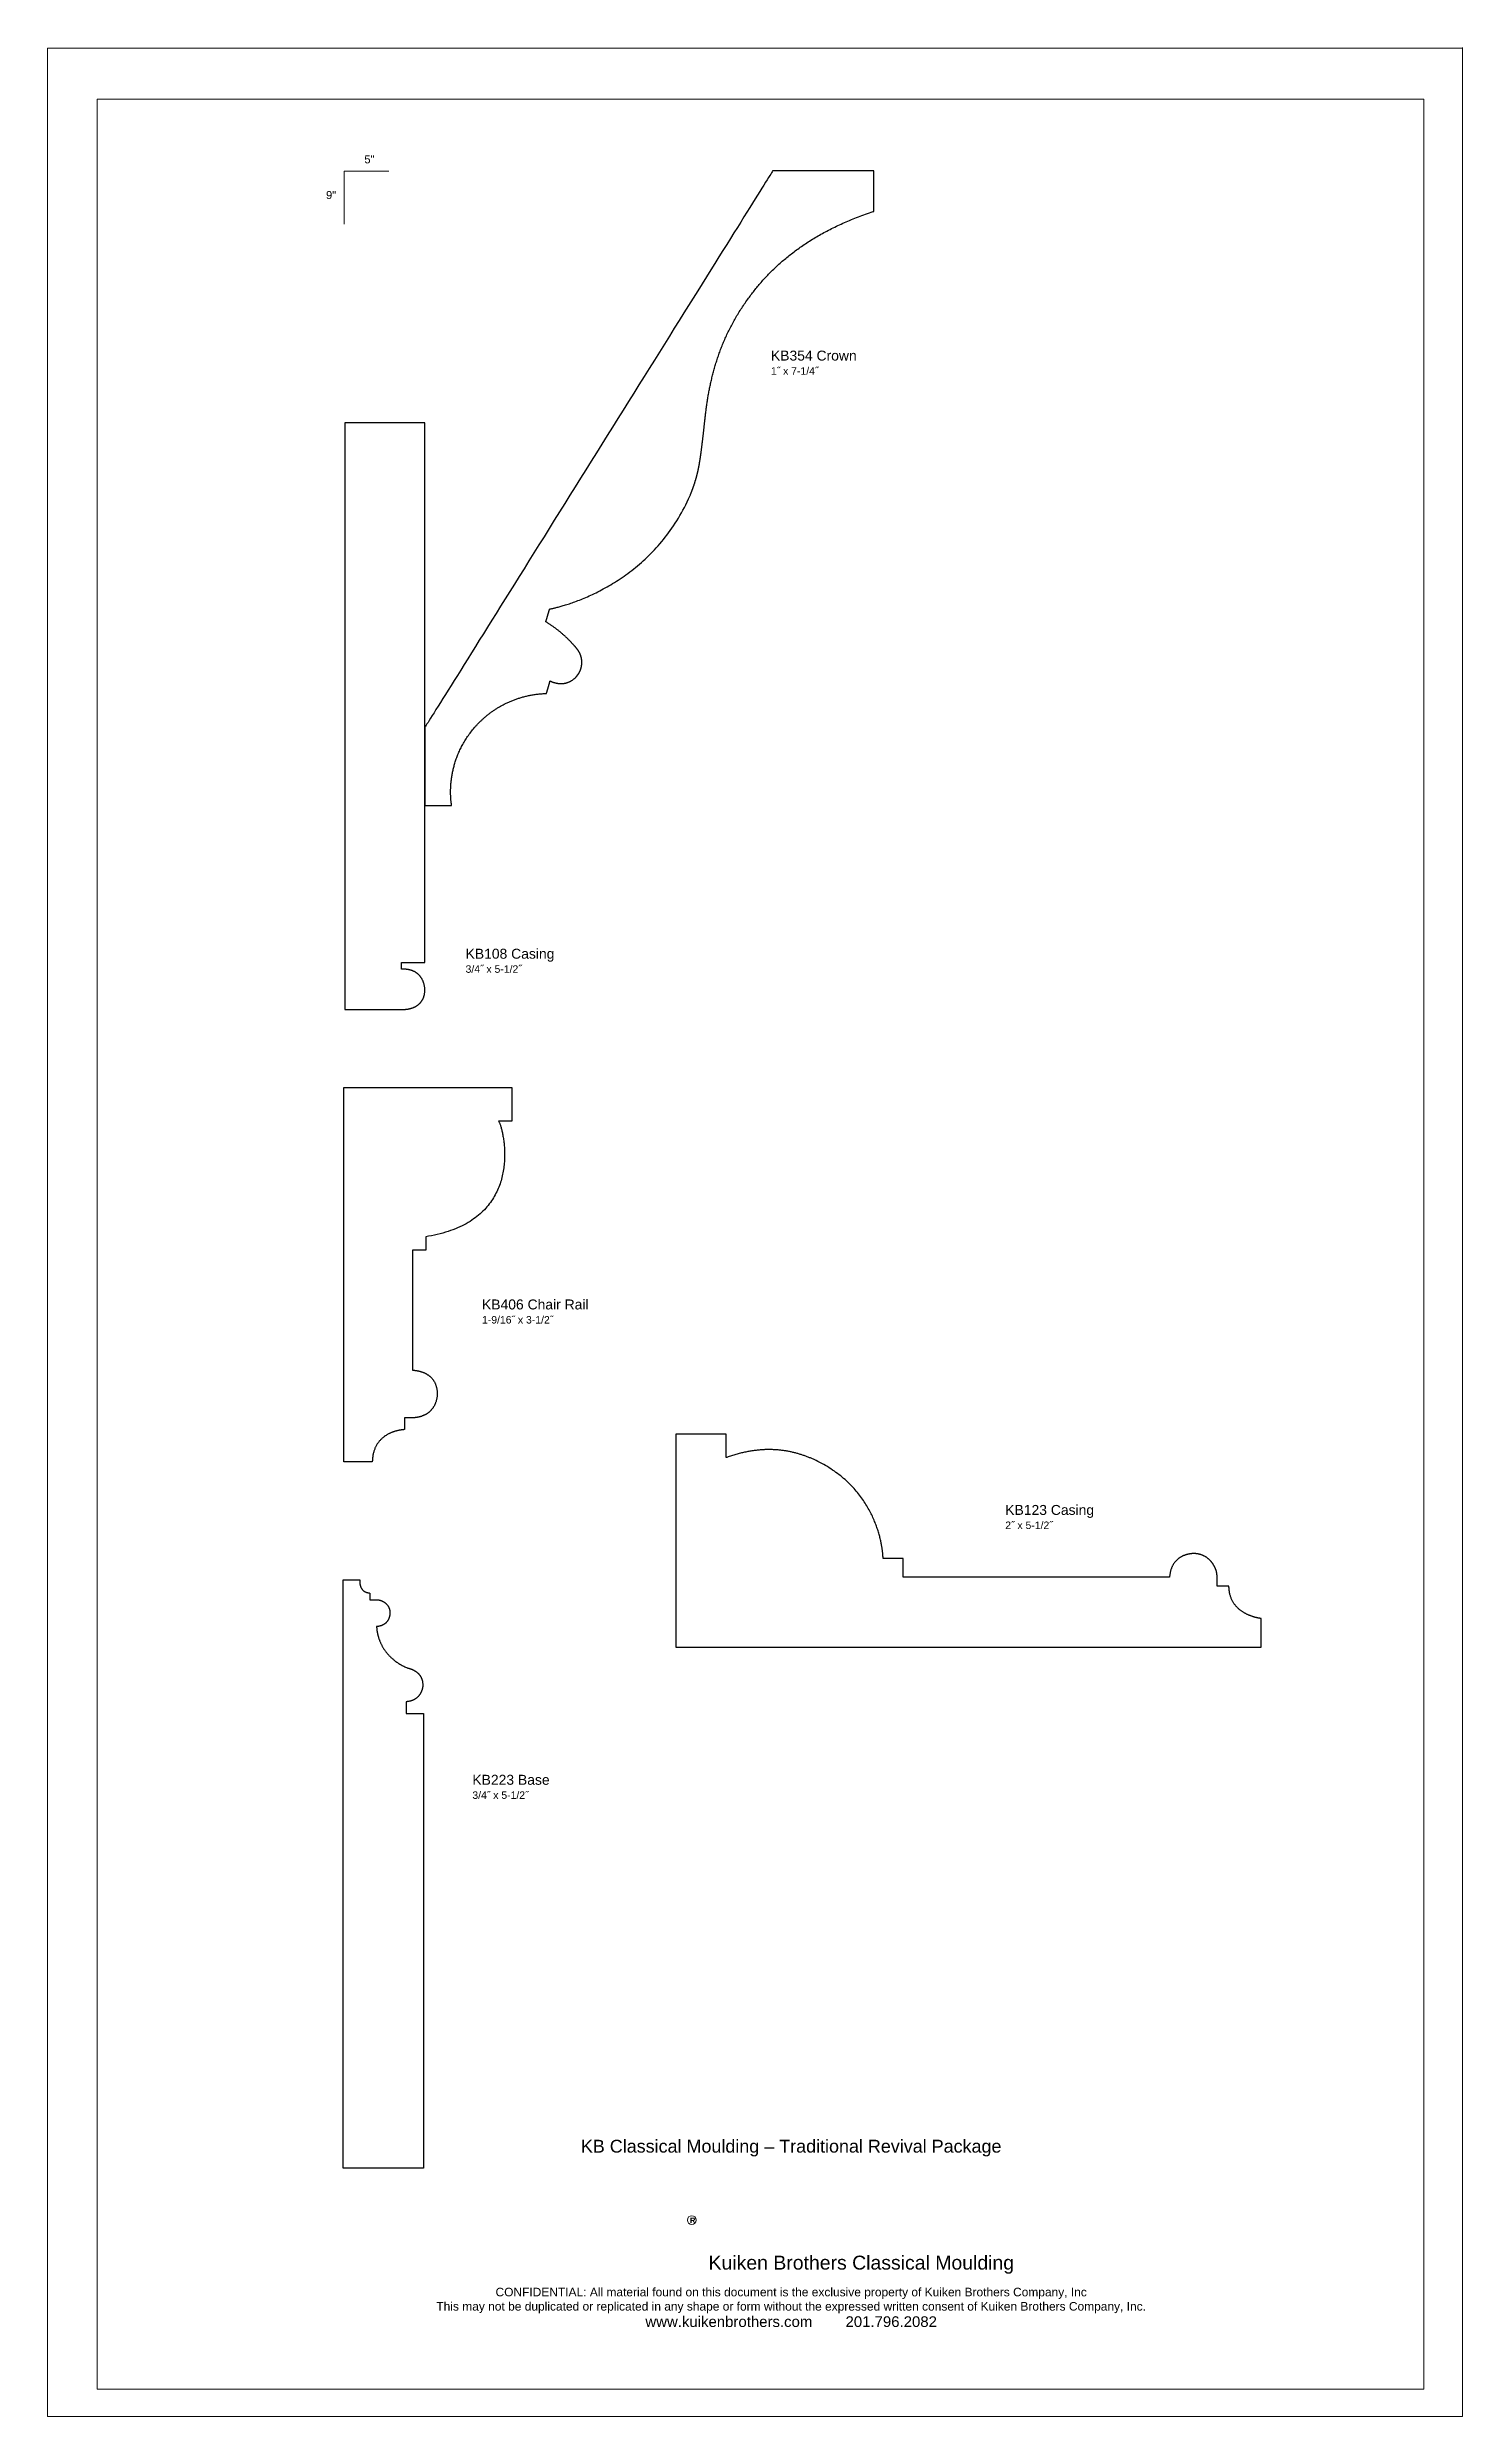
# Model space of a CAD drawing. Extents: x -4.3 to 9, y -5.5 to 16.6.
import ezdxf

# ---------------------------------------------------------------- set-up
doc = ezdxf.new("R2010")
doc.units = 0
doc.header["$MEASUREMENT"] = 0
doc.layers.add('DO NOT PLOT', color=2, linetype='Continuous', plot=False)
doc.layers.add('LAYER_1', color=7, linetype='Continuous')

msp = doc.modelspace()

# ---------------------------------------------------------------- texts
at = {"linetype": 'Continuous', "lineweight": 0}
for s, insert, char_height, width, attachment_point in [('{\\fArial|b0|i0|c0|p34;\\H0.75x;\\W7.2788; \\W1;5"}', (-1.499, 15.641), 0.1, 0.51487, 1), ('{\\fArial|b0|i0|c0|p34;\\H0.75x;\\W6.8514; \\W1;9"}', (-1.845, 15.307), 0.1, 0.48999, 1), ('{\\fArial|b0|i0|c0|p34;\\W9.0578; \\W1;KB354 Crown\\P\\H0.75x;\\W6.0385;  \\W1;1˝ x 7-1/4˝\\H1.3333x;\\P\\W9.9529;  }', (2.187, 13.815), 0.093, 1.43704, 1), ('{\\fArial|b0|i0|c0|p34;\\W8.6527; \\W1;KB108 Casing\\P\\H0.75x;\\W5.7685;  \\W1;3/4˝ x 5-1/2˝\\H1.3333x;\\P\\W9.9529;  }', (-0.653, 8.223), 0.093, 1.43704, 1), ('{\\fArial|b0|i0|c0|p34;\\W5.0391;  \\W1;KB406 Chair Rail\\P\\H0.75x;\\W6.7189;  \\W1;1-9/16˝ x 3-1/2˝\\H1.3333x;\\P\\W7.8747;   }', (-0.551, 4.944), 0.093, 1.70547, 1), ('{\\fArial|b0|i0|c0|p34;\\W8.6527; \\W1;KB123 Casing\\P\\H0.75x;\\W5.7685;  \\W1;2˝ x 5-1/2˝\\H1.3333x;\\P\\W9.9529;  }', (4.392, 3.023), 0.093, 1.43704, 1), ('{\\fArial|b0|i0|c0|p34;\\W5.0535;  \\W1;KB223 Base\\P\\H0.75x;\\W6.7379;  \\W1;3/4˝ x 5-1/2˝\\H1.3333x;\\P\\W9.9529;  }', (-0.642, 0.5), 0.093, 1.43704, 1), ('{\\fArial|b0|i0|c0|p34;KB Classical Moulding – Traditional Revival Package\\P\\H0.75x;\\P\\H1.3333x;\\P\\P\\P\\H0.66667x;\\P\\H1.6249x;                          Kuiken Brothers Classical Moulding\\P\\H0.38464x;\\P\\H1.6x;CONFIDENTIAL: All material found on this document is the exclusive property of Kuiken Brothers Company, Inc\\PThis may not be duplicated or replicated in any shape or form without the expressed written consent of Kuiken Brothers Company, Inc. \\P\\H1.25x;www.kuikenbrothers.com        201.796.2082\\H1.5494x; }', (2.703, -2.912), 0.12, 11.12402, 2), ('{\\fArial|b1|i0|c0|p34;R}', (1.757, -3.64), 0.05, 0.1219, 1)]:
    msp.add_mtext(s, dxfattribs=dict(at, insert=insert, char_height=char_height, width=width, attachment_point=attachment_point))

# ---------------------------------------------------------------- blocks, each defined once
blk = doc.blocks.new('KB354 Crown')
at = {"flags": 128}
blk.add_lwpolyline([(1.11352, 1.7819), (1.06612, 1.7061), (1.01919, 1.631), (0.97278, 1.5567), (0.92693, 1.4833), (0.88168, 1.4109), (0.83708, 1.3396), (0.79316, 1.2693), (0.74997, 1.2002), (0.70755, 1.1323), (0.66595, 1.0657), (0.62519, 1.0005), (0.58534, 0.9367), (0.54641, 0.8745), (0.50847, 0.8137), (0.47155, 0.7547), (0.43569, 0.6973), (0.40094, 0.6417), (0.36733, 0.5879), (0.33491, 0.536), (0.30372, 0.4861), (0.2738, 0.4382), (0.24519, 0.3925), (0.21794, 0.3488), (0.19208, 0.3075), (0.16767, 0.2684), (0.14473, 0.2317), (0.12332, 0.1974), (0.10347, 0.1657), (0.08523, 0.1365), (0.06863, 0.1099), (0.05373, 0.0861), (0.04055, 0.065), (0.02915, 0.0468), (0.01957, 0.0314), (0.01184, 0.0191), (0.00601, 0.0097), (0.00211, 0.0035), (0.00021, 0.0004), (0, 0), (0, -0.0004), (0, -0.0014), (0, -0.0027), (0, -0.0045), (0, -0.0067), (0, -0.0093), (0, -0.0123), (0, -0.0157), (0, -0.0195), (0, -0.0236), (0, -0.0281), (0, -0.0329), (0, -0.0381), (0, -0.0437), (0, -0.0495), (0, -0.0557), (0, -0.0621), (0, -0.0689), (0, -0.0759), (0, -0.0832), (0, -0.0908), (0, -0.0986), (0, -0.1067), (0, -0.115), (0, -0.1236), (0, -0.1323), (0, -0.1413), (0, -0.1505), (0, -0.1599), (0, -0.1694), (0, -0.1791), (0, -0.189), (0, -0.199), (0, -0.2092), (0, -0.2195), (0, -0.23), (0, -0.2405), (0, -0.2512), (0, -0.2619), (0, -0.2728), (0, -0.2837), (0, -0.2947), (0, -0.3057), (0, -0.3168), (0, -0.328), (0, -0.3391), (0, -0.3503), (0, -0.3615), (0, -0.3728), (0, -0.384), (0, -0.3951), (0, -0.4063), (0, -0.4174), (0, -0.4285), (0, -0.4395), (0, -0.4505), (0, -0.4614), (0, -0.4722), (0, -0.4829), (0, -0.4935), (0, -0.504), (0, -0.5144), (0, -0.5247), (0, -0.5348), (0, -0.5448), (0, -0.5546), (0, -0.5643), (0, -0.5738), (0, -0.583), (0, -0.5921), (0, -0.601), (0, -0.6097), (0, -0.6182), (0, -0.6264), (0, -0.6344), (0, -0.6421), (0, -0.6496), (0, -0.6568), (0, -0.6637), (0, -0.6704), (0, -0.6767), (0, -0.6828), (0, -0.6885), (0, -0.6939), (0, -0.6989), (0, -0.7036), (0, -0.708), (0, -0.712), (0, -0.7156), (0, -0.7189), (0, -0.7217), (0, -0.7242), (0, -0.7262), (0, -0.7278), (0, -0.729), (0, -0.7297), (0, -0.7301), (0.00006, -0.7301), (0.00027, -0.7301), (0.00062, -0.7301), (0.00113, -0.7301), (0.00178, -0.7301), (0.00257, -0.7301), (0.0035, -0.7301), (0.00457, -0.7301), (0.00576, -0.7301), (0.00709, -0.7301), (0.00854, -0.7301), (0.01011, -0.7301), (0.01181, -0.7301), (0.01362, -0.7301), (0.01554, -0.7301), (0.01757, -0.7301), (0.0197, -0.7301), (0.02194, -0.7301), (0.02428, -0.7301), (0.02672, -0.7301), (0.02925, -0.7301), (0.03187, -0.7301), (0.03457, -0.7301), (0.03736, -0.7301), (0.04023, -0.7301), (0.04318, -0.7301), (0.0462, -0.7301), (0.04929, -0.7301), (0.05245, -0.7301), (0.05568, -0.7301), (0.05896, -0.7301), (0.06231, -0.7301), (0.06571, -0.7301), (0.06916, -0.7301), (0.07265, -0.7301), (0.0762, -0.7301), (0.07978, -0.7301), (0.0834, -0.7301), (0.08706, -0.7301), (0.09076, -0.7301), (0.09448, -0.7301), (0.09822, -0.7301), (0.10199, -0.7301), (0.10578, -0.7301), (0.10958, -0.7301), (0.1134, -0.7301), (0.11723, -0.7301), (0.12106, -0.7301), (0.1249, -0.7301), (0.12873, -0.7301), (0.13257, -0.7301), (0.1364, -0.7301), (0.14021, -0.7301), (0.14402, -0.7301), (0.14781, -0.7301), (0.15158, -0.7301), (0.15533, -0.7301), (0.15905, -0.7301), (0.16274, -0.7301), (0.1664, -0.7301), (0.17003, -0.7301), (0.17361, -0.7301), (0.17716, -0.7301), (0.18066, -0.7301), (0.18411, -0.7301), (0.18751, -0.7301), (0.19086, -0.7301), (0.19415, -0.7301), (0.19738, -0.7301), (0.20054, -0.7301), (0.20364, -0.7301), (0.20666, -0.7301), (0.20961, -0.7301), (0.21249, -0.7301), (0.21528, -0.7301), (0.21799, -0.7301), (0.22062, -0.7301), (0.22315, -0.7301), (0.22559, -0.7301), (0.22794, -0.7301), (0.23018, -0.7301), (0.23233, -0.7301), (0.23436, -0.7301), (0.23629, -0.7301), (0.2381, -0.7301), (0.2398, -0.7301), (0.24138, -0.7301), (0.24284, -0.7301), (0.24418, -0.7301), (0.24538, -0.7301), (0.24645, -0.7301), (0.24739, -0.7301), (0.24819, -0.7301), (0.24885, -0.7301), (0.24936, -0.7301), (0.24973, -0.7301), (0.24994, -0.7301), (0.25, -0.7301), (0.24998, -0.7299), (0.2499, -0.7295), (0.24978, -0.7289), (0.24962, -0.728), (0.24943, -0.7269), (0.2492, -0.7256), (0.24894, -0.7241), (0.24865, -0.7223), (0.24833, -0.7203), (0.248, -0.7181), (0.24764, -0.7157), (0.24726, -0.713), (0.24687, -0.7102), (0.24647, -0.7071), (0.24606, -0.7039), (0.24565, -0.7004), (0.24523, -0.6967), (0.24481, -0.6929), (0.24439, -0.6888), (0.24398, -0.6846), (0.24358, -0.6802), (0.24319, -0.6756), (0.24282, -0.6708), (0.24246, -0.6658), (0.24212, -0.6607), (0.2418, -0.6554), (0.24151, -0.6499), (0.24125, -0.6442), (0.24102, -0.6384), (0.24082, -0.6324), (0.24066, -0.6263), (0.24054, -0.62), (0.24046, -0.6136), (0.24043, -0.607), (0.24044, -0.6002), (0.24051, -0.5933), (0.24063, -0.5863), (0.24081, -0.5791), (0.24105, -0.5718), (0.24135, -0.5644), (0.24172, -0.5568), (0.24215, -0.5492), (0.24266, -0.5413), (0.24324, -0.5334), (0.2439, -0.5253), (0.24463, -0.5172), (0.24545, -0.5089), (0.24636, -0.5005), (0.24735, -0.492), (0.24844, -0.4834), (0.24962, -0.4747), (0.25089, -0.4658), (0.25227, -0.4569), (0.25374, -0.4479), (0.25533, -0.4388), (0.25702, -0.4297), (0.25882, -0.4204), (0.26074, -0.4111), (0.26277, -0.4016), (0.26493, -0.3921), (0.2672, -0.3826), (0.2696, -0.3729), (0.27213, -0.3632), (0.27479, -0.3534), (0.27759, -0.3436), (0.28052, -0.3337), (0.28359, -0.3237), (0.28681, -0.3137), (0.29016, -0.3036), (0.29367, -0.2935), (0.29733, -0.2834), (0.30114, -0.2732), (0.30511, -0.2629), (0.30924, -0.2527), (0.31353, -0.2424), (0.31799, -0.232), (0.32261, -0.2217), (0.32741, -0.2113), (0.33238, -0.2008), (0.33753, -0.1904), (0.34285, -0.18), (0.34836, -0.1695), (0.35406, -0.159), (0.35994, -0.1485), (0.36601, -0.138), (0.37228, -0.1275), (0.37874, -0.117), (0.38541, -0.1065), (0.39227, -0.0961), (0.39934, -0.0856), (0.40662, -0.0751), (0.41411, -0.0647), (0.42182, -0.0542), (0.42974, -0.0438), (0.43788, -0.0334), (0.44624, -0.023), (0.45483, -0.0127), (0.46177, -0.0045), (0.46587, 0.0003), (0.47003, 0.0051), (0.47426, 0.0099), (0.47854, 0.0147), (0.48288, 0.0195), (0.48729, 0.0243), (0.49175, 0.029), (0.49628, 0.0338), (0.50086, 0.0386), (0.50551, 0.0433), (0.51021, 0.0481), (0.51497, 0.0528), (0.5198, 0.0576), (0.52468, 0.0623), (0.52963, 0.067), (0.53463, 0.0716), (0.5397, 0.0763), (0.54482, 0.081), (0.55, 0.0856), (0.55524, 0.0902), (0.56054, 0.0948), (0.56591, 0.0994), (0.57133, 0.1039), (0.57681, 0.1085), (0.58235, 0.113), (0.58794, 0.1174), (0.5936, 0.1219), (0.59932, 0.1263), (0.60509, 0.1307), (0.61093, 0.1351), (0.61682, 0.1395), (0.62277, 0.1438), (0.62878, 0.1481), (0.63485, 0.1523), (0.64098, 0.1566), (0.64717, 0.1608), (0.65341, 0.1649), (0.65972, 0.169), (0.66608, 0.1731), (0.6725, 0.1772), (0.67898, 0.1812), (0.68552, 0.1852), (0.69211, 0.1891), (0.69877, 0.193), (0.70548, 0.1968), (0.71225, 0.2007), (0.71908, 0.2044), (0.72597, 0.2081), (0.73291, 0.2118), (0.73991, 0.2154), (0.74697, 0.219), (0.75409, 0.2226), (0.76127, 0.226), (0.7685, 0.2295), (0.77579, 0.2329), (0.78314, 0.2362), (0.79054, 0.2395), (0.79801, 0.2427), (0.80553, 0.2459), (0.81311, 0.249), (0.82074, 0.252), (0.82843, 0.255), (0.83618, 0.258), (0.84399, 0.2609), (0.85185, 0.2637), (0.85977, 0.2664), (0.86775, 0.2691), (0.87579, 0.2718), (0.88388, 0.2743), (0.89203, 0.2769), (0.90023, 0.2793), (0.90849, 0.2817), (0.91681, 0.284), (0.92518, 0.2862), (0.93362, 0.2884), (0.9421, 0.2905), (0.95065, 0.2925), (0.95925, 0.2945), (0.9679, 0.2963), (0.97662, 0.2982), (0.98539, 0.2999), (0.99421, 0.3015), (1.00309, 0.3031), (1.01203, 0.3046), (1.02102, 0.306), (1.03007, 0.3074), (1.03918, 0.3087), (1.04834, 0.3098), (1.05756, 0.3109), (1.06683, 0.3119), (1.07616, 0.3129), (1.08554, 0.3137), (1.09498, 0.3145), (1.10447, 0.3152), (1.11402, 0.3157), (1.12363, 0.3162), (1.13329, 0.3166), (1.13653, 0.3168), (1.13655, 0.3169), (1.1366, 0.317), (1.13666, 0.3172), (1.13675, 0.3175), (1.13685, 0.3179), (1.13697, 0.3183), (1.13712, 0.3188), (1.13728, 0.3194), (1.13746, 0.32), (1.13765, 0.3206), (1.13786, 0.3214), (1.13809, 0.3222), (1.13833, 0.323), (1.13859, 0.3239), (1.13887, 0.3249), (1.13916, 0.3258), (1.13946, 0.3269), (1.13978, 0.328), (1.14011, 0.3291), (1.14045, 0.3303), (1.1408, 0.3315), (1.14117, 0.3328), (1.14155, 0.3341), (1.14194, 0.3355), (1.14234, 0.3368), (1.14275, 0.3383), (1.14317, 0.3397), (1.1436, 0.3412), (1.14404, 0.3427), (1.14448, 0.3442), (1.14494, 0.3458), (1.1454, 0.3474), (1.14587, 0.349), (1.14635, 0.3507), (1.14683, 0.3523), (1.14732, 0.354), (1.14781, 0.3557), (1.14831, 0.3574), (1.14881, 0.3592), (1.14932, 0.3609), (1.14983, 0.3627), (1.15034, 0.3645), (1.15086, 0.3662), (1.15137, 0.368), (1.15189, 0.3698), (1.15242, 0.3716), (1.15294, 0.3734), (1.15346, 0.3752), (1.15398, 0.377), (1.15451, 0.3788), (1.15503, 0.3806), (1.15555, 0.3824), (1.15607, 0.3842), (1.15659, 0.386), (1.1571, 0.3878), (1.15761, 0.3896), (1.15812, 0.3913), (1.15862, 0.3931), (1.15912, 0.3948), (1.15962, 0.3965), (1.16011, 0.3982), (1.16059, 0.3999), (1.16107, 0.4015), (1.16154, 0.4031), (1.16201, 0.4047), (1.16247, 0.4063), (1.16292, 0.4079), (1.16336, 0.4094), (1.16379, 0.4109), (1.16421, 0.4123), (1.16463, 0.4138), (1.16503, 0.4152), (1.16543, 0.4165), (1.16581, 0.4179), (1.16618, 0.4191), (1.16654, 0.4204), (1.16689, 0.4216), (1.16722, 0.4227), (1.16754, 0.4238), (1.16785, 0.4249), (1.16815, 0.4259), (1.16843, 0.4269), (1.16869, 0.4278), (1.16894, 0.4287), (1.16918, 0.4295), (1.1694, 0.4302), (1.1696, 0.4309), (1.16978, 0.4316), (1.16995, 0.4321), (1.1701, 0.4327), (1.17023, 0.4331), (1.17034, 0.4335), (1.17043, 0.4338), (1.17051, 0.4341), (1.17056, 0.4343), (1.17059, 0.4344), (1.17061, 0.4344), (1.17064, 0.4344), (1.17076, 0.4343), (1.17096, 0.4342), (1.17123, 0.4341), (1.17159, 0.4339), (1.17202, 0.4336), (1.17253, 0.4333), (1.17311, 0.433), (1.17377, 0.4327), (1.17451, 0.4323), (1.17531, 0.4319), (1.17619, 0.4314), (1.17713, 0.431), (1.17815, 0.4305), (1.17923, 0.43), (1.18039, 0.4294), (1.18161, 0.4289), (1.18289, 0.4283), (1.18424, 0.4277), (1.18565, 0.4271), (1.18713, 0.4264), (1.18867, 0.4258), (1.19027, 0.4251), (1.19193, 0.4245), (1.19364, 0.4238), (1.19542, 0.4231), (1.19725, 0.4224), (1.19914, 0.4218), (1.20109, 0.4211), (1.20309, 0.4204), (1.20514, 0.4197), (1.20724, 0.419), (1.2094, 0.4184), (1.2116, 0.4177), (1.21386, 0.4171), (1.21616, 0.4164), (1.21851, 0.4158), (1.22091, 0.4152), (1.22335, 0.4146), (1.22583, 0.414), (1.22837, 0.4135), (1.23094, 0.4129), (1.23355, 0.4124), (1.23621, 0.412), (1.2389, 0.4115), (1.24164, 0.4111), (1.24441, 0.4107), (1.24722, 0.4103), (1.25006, 0.41), (1.25294, 0.4097), (1.25585, 0.4094), (1.2588, 0.4092), (1.26177, 0.409), (1.26478, 0.4089), (1.26782, 0.4088), (1.27089, 0.4087), (1.27398, 0.4087), (1.27711, 0.4088), (1.28025, 0.4089), (1.28343, 0.4091), (1.28663, 0.4093), (1.28985, 0.4095), (1.29309, 0.4099), (1.29636, 0.4102), (1.29964, 0.4107), (1.30295, 0.4112), (1.30627, 0.4118), (1.30961, 0.4124), (1.31297, 0.4131), (1.31634, 0.4139), (1.31973, 0.4147), (1.32313, 0.4156), (1.32654, 0.4166), (1.32997, 0.4177), (1.33341, 0.4189), (1.33685, 0.4201), (1.34031, 0.4214), (1.34377, 0.4228), (1.34724, 0.4243), (1.35071, 0.4259), (1.35419, 0.4275), (1.35768, 0.4293), (1.36117, 0.4311), (1.36466, 0.433), (1.36815, 0.4351), (1.37164, 0.4372), (1.37513, 0.4394), (1.37861, 0.4417), (1.3821, 0.4442), (1.38558, 0.4467), (1.38906, 0.4494), (1.39253, 0.4521), (1.39599, 0.455), (1.39945, 0.4579), (1.4029, 0.461), (1.40633, 0.4642), (1.40976, 0.4675), (1.41248, 0.4702), (1.41274, 0.4705), (1.413, 0.4708), (1.41325, 0.471), (1.41351, 0.4713), (1.41377, 0.4716), (1.41403, 0.4719), (1.41428, 0.4722), (1.41454, 0.4724), (1.4148, 0.4727), (1.41505, 0.473), (1.41531, 0.4733), (1.41556, 0.4736), (1.41582, 0.4739), (1.41607, 0.4742), (1.41633, 0.4745), (1.41658, 0.4748), (1.41683, 0.4751), (1.41709, 0.4754), (1.41734, 0.4757), (1.41759, 0.476), (1.41784, 0.4763), (1.4181, 0.4766), (1.41835, 0.4769), (1.4186, 0.4772), (1.41885, 0.4775), (1.4191, 0.4778), (1.41935, 0.4781), (1.4196, 0.4784), (1.41985, 0.4788), (1.4201, 0.4791), (1.42035, 0.4794), (1.4206, 0.4797), (1.42085, 0.48), (1.4211, 0.4803), (1.42135, 0.4807), (1.4216, 0.481), (1.42185, 0.4813), (1.4221, 0.4816), (1.42235, 0.482), (1.4226, 0.4823), (1.42285, 0.4826), (1.42309, 0.4829), (1.42334, 0.4833), (1.42359, 0.4836), (1.42384, 0.4839), (1.42409, 0.4843), (1.42433, 0.4846), (1.42458, 0.4849), (1.42483, 0.4853), (1.42508, 0.4856), (1.42533, 0.4859), (1.42557, 0.4863), (1.42582, 0.4866), (1.42607, 0.4869), (1.42632, 0.4873), (1.42656, 0.4876), (1.42681, 0.488), (1.42706, 0.4883), (1.42731, 0.4886), (1.42755, 0.489), (1.4278, 0.4893), (1.42805, 0.4897), (1.4283, 0.49), (1.42854, 0.4903), (1.42879, 0.4907), (1.42904, 0.491), (1.42929, 0.4914), (1.42953, 0.4917), (1.42978, 0.4921), (1.43003, 0.4924), (1.43028, 0.4928), (1.43053, 0.4931), (1.43077, 0.4934), (1.43102, 0.4938), (1.43127, 0.4941), (1.43152, 0.4945), (1.43177, 0.4948), (1.43202, 0.4952), (1.43227, 0.4955), (1.43252, 0.4959), (1.43276, 0.4962), (1.43301, 0.4965), (1.43326, 0.4969), (1.43351, 0.4972), (1.43376, 0.4976), (1.43401, 0.4979), (1.43426, 0.4983), (1.43452, 0.4986), (1.43477, 0.4989), (1.43502, 0.4993), (1.43527, 0.4996), (1.43552, 0.5), (1.43577, 0.5003), (1.43602, 0.5007), (1.43628, 0.501), (1.43653, 0.5013), (1.43678, 0.5017), (1.43732, 0.5025), (1.43815, 0.5037), (1.43898, 0.505), (1.43981, 0.5063), (1.44063, 0.5076), (1.44145, 0.509), (1.44227, 0.5103), (1.44308, 0.5118), (1.44389, 0.5132), (1.44469, 0.5147), (1.44548, 0.5162), (1.44627, 0.5178), (1.44705, 0.5193), (1.44783, 0.5209), (1.44859, 0.5225), (1.44935, 0.5242), (1.4501, 0.5259), (1.45084, 0.5276), (1.45157, 0.5293), (1.45229, 0.5311), (1.453, 0.5328), (1.45369, 0.5347), (1.45438, 0.5365), (1.45505, 0.5383), (1.45571, 0.5402), (1.45636, 0.5421), (1.45699, 0.5441), (1.45761, 0.546), (1.45821, 0.548), (1.4588, 0.55), (1.45937, 0.552), (1.45993, 0.554), (1.46047, 0.5561), (1.46099, 0.5581), (1.46149, 0.5602), (1.46198, 0.5624), (1.46244, 0.5645), (1.46289, 0.5666), (1.46332, 0.5688), (1.46373, 0.571), (1.46411, 0.5732), (1.46448, 0.5754), (1.46482, 0.5777), (1.46514, 0.5799), (1.46544, 0.5822), (1.46572, 0.5845), (1.46597, 0.5868), (1.46619, 0.5891), (1.4664, 0.5914), (1.46657, 0.5938), (1.46672, 0.5961), (1.46685, 0.5985), (1.46695, 0.6009), (1.46702, 0.6033), (1.46706, 0.6057), (1.46707, 0.6081), (1.46706, 0.6105), (1.46702, 0.613), (1.46694, 0.6154), (1.46684, 0.6179), (1.46671, 0.6204), (1.46654, 0.6229), (1.46634, 0.6253), (1.46612, 0.6278), (1.46585, 0.6304), (1.46556, 0.6329), (1.46523, 0.6354), (1.46487, 0.6379), (1.46447, 0.6405), (1.46404, 0.643), (1.46357, 0.6455), (1.46306, 0.6481), (1.46252, 0.6506), (1.46194, 0.6532), (1.46133, 0.6558), (1.46067, 0.6583), (1.45998, 0.6609), (1.45925, 0.6635), (1.45847, 0.6661), (1.45766, 0.6686), (1.45681, 0.6712), (1.45591, 0.6738), (1.45498, 0.6764), (1.454, 0.679), (1.45298, 0.6816), (1.45192, 0.6842), (1.45081, 0.6867), (1.44966, 0.6893), (1.44846, 0.6919), (1.44722, 0.6945), (1.44593, 0.6971), (1.4446, 0.6996), (1.44322, 0.7022), (1.44179, 0.7048), (1.44032, 0.7073), (1.4388, 0.7099), (1.43723, 0.7125), (1.43561, 0.715), (1.43522, 0.7156), (1.43513, 0.7157), (1.43498, 0.7159), (1.43476, 0.7163), (1.43447, 0.7167), (1.43411, 0.7171), (1.43369, 0.7177), (1.4332, 0.7184), (1.43264, 0.7191), (1.43202, 0.72), (1.43133, 0.7209), (1.43057, 0.7219), (1.42975, 0.723), (1.42886, 0.7241), (1.4279, 0.7254), (1.42688, 0.7267), (1.42579, 0.7281), (1.42464, 0.7296), (1.42342, 0.7311), (1.42213, 0.7328), (1.42078, 0.7345), (1.41937, 0.7362), (1.41789, 0.7381), (1.41634, 0.74), (1.41473, 0.7419), (1.41306, 0.744), (1.41132, 0.7461), (1.40951, 0.7482), (1.40764, 0.7505), (1.40571, 0.7528), (1.40371, 0.7551), (1.40165, 0.7575), (1.39953, 0.76), (1.39734, 0.7625), (1.39509, 0.7651), (1.39277, 0.7677), (1.39039, 0.7704), (1.38795, 0.7731), (1.38544, 0.7759), (1.38287, 0.7787), (1.38024, 0.7816), (1.37755, 0.7846), (1.37479, 0.7875), (1.37197, 0.7906), (1.36909, 0.7936), (1.36614, 0.7967), (1.36314, 0.7999), (1.36007, 0.8031), (1.35694, 0.8063), (1.35374, 0.8095), (1.35049, 0.8128), (1.34717, 0.8162), (1.3438, 0.8195), (1.34036, 0.8229), (1.33686, 0.8264), (1.3333, 0.8298), (1.32968, 0.8333), (1.32599, 0.8368), (1.32225, 0.8404), (1.31845, 0.8439), (1.31458, 0.8475), (1.31066, 0.8511), (1.30667, 0.8548), (1.30263, 0.8584), (1.29852, 0.8621), (1.29436, 0.8658), (1.29013, 0.8695), (1.28585, 0.8732), (1.28151, 0.877), (1.2771, 0.8807), (1.27264, 0.8845), (1.26812, 0.8883), (1.26354, 0.8921), (1.2589, 0.8959), (1.2542, 0.8997), (1.24945, 0.9035), (1.24463, 0.9073), (1.23976, 0.9111), (1.23483, 0.9149), (1.22984, 0.9187), (1.22479, 0.9226), (1.21969, 0.9264), (1.21452, 0.9302), (1.2093, 0.934), (1.20403, 0.9378), (1.19869, 0.9416), (1.1933, 0.9454), (1.18785, 0.9492), (1.18234, 0.953), (1.17678, 0.9567), (1.17116, 0.9605), (1.16548, 0.9642), (1.15975, 0.968), (1.15396, 0.9717), (1.14811, 0.9754), (1.14221, 0.979), (1.13625, 0.9827), (1.13057, 0.9861), (1.13059, 0.9862), (1.13062, 0.9863), (1.13067, 0.9865), (1.13075, 0.9867), (1.13085, 0.9871), (1.13096, 0.9875), (1.1311, 0.9879), (1.13125, 0.9884), (1.13143, 0.989), (1.13162, 0.9897), (1.13183, 0.9904), (1.13205, 0.9912), (1.1323, 0.992), (1.13255, 0.9929), (1.13283, 0.9938), (1.13312, 0.9948), (1.13343, 0.9958), (1.13374, 0.9969), (1.13408, 0.998), (1.13443, 0.9992), (1.13479, 1.0004), (1.13516, 1.0017), (1.13554, 1.003), (1.13594, 1.0044), (1.13635, 1.0057), (1.13677, 1.0072), (1.1372, 1.0086), (1.13763, 1.0101), (1.13808, 1.0116), (1.13854, 1.0132), (1.13901, 1.0148), (1.13948, 1.0164), (1.13996, 1.018), (1.14045, 1.0197), (1.14095, 1.0214), (1.14145, 1.0231), (1.14196, 1.0248), (1.14247, 1.0265), (1.14299, 1.0283), (1.14351, 1.0301), (1.14404, 1.0318), (1.14457, 1.0336), (1.1451, 1.0355), (1.14564, 1.0373), (1.14617, 1.0391), (1.14671, 1.0409), (1.14725, 1.0428), (1.1478, 1.0446), (1.14834, 1.0465), (1.14888, 1.0483), (1.14942, 1.0501), (1.14996, 1.052), (1.1505, 1.0538), (1.15104, 1.0556), (1.15157, 1.0574), (1.1521, 1.0592), (1.15263, 1.061), (1.15316, 1.0628), (1.15368, 1.0646), (1.1542, 1.0663), (1.15471, 1.0681), (1.15521, 1.0698), (1.15571, 1.0715), (1.1562, 1.0732), (1.15669, 1.0748), (1.15717, 1.0764), (1.15764, 1.078), (1.1581, 1.0796), (1.15856, 1.0811), (1.159, 1.0827), (1.15944, 1.0841), (1.15986, 1.0856), (1.16028, 1.087), (1.16068, 1.0884), (1.16107, 1.0897), (1.16145, 1.091), (1.16182, 1.0922), (1.16218, 1.0934), (1.16252, 1.0946), (1.16285, 1.0957), (1.16316, 1.0968), (1.16346, 1.0978), (1.16374, 1.0988), (1.16401, 1.0997), (1.16427, 1.1005), (1.1645, 1.1013), (1.16472, 1.1021), (1.16492, 1.1028), (1.16511, 1.1034), (1.16527, 1.104), (1.16542, 1.1045), (1.16555, 1.1049), (1.16566, 1.1053), (1.16575, 1.1056), (1.16581, 1.1058), (1.16586, 1.1059), (1.16589, 1.106), (1.16592, 1.1061), (1.1664, 1.1061), (1.16745, 1.1063), (1.16906, 1.1066), (1.17122, 1.107), (1.17392, 1.1076), (1.17714, 1.1082), (1.18089, 1.109), (1.18515, 1.1099), (1.18992, 1.1109), (1.19518, 1.1121), (1.20092, 1.1134), (1.20713, 1.1148), (1.21382, 1.1164), (1.22095, 1.1181), (1.22854, 1.12), (1.23656, 1.1221), (1.24501, 1.1243), (1.25387, 1.1267), (1.26315, 1.1292), (1.27282, 1.1319), (1.28289, 1.1348), (1.29334, 1.1379), (1.30415, 1.1412), (1.31533, 1.1446), (1.32687, 1.1483), (1.33874, 1.1521), (1.35095, 1.1561), (1.36349, 1.1604), (1.37634, 1.1648), (1.38949, 1.1695), (1.40294, 1.1744), (1.41668, 1.1795), (1.4307, 1.1848), (1.44498, 1.1903), (1.45953, 1.1961), (1.47432, 1.2021), (1.48936, 1.2083), (1.50462, 1.2148), (1.52011, 1.2216), (1.53581, 1.2285), (1.55171, 1.2358), (1.5678, 1.2433), (1.58408, 1.251), (1.60054, 1.259), (1.61715, 1.2673), (1.63393, 1.2759), (1.65085, 1.2847), (1.66791, 1.2938), (1.68509, 1.3032), (1.7024, 1.3129), (1.71981, 1.3229), (1.73732, 1.3332), (1.75493, 1.3438), (1.77261, 1.3546), (1.79037, 1.3658), (1.80818, 1.3773), (1.82606, 1.3891), (1.84397, 1.4012), (1.86192, 1.4137), (1.87989, 1.4264), (1.89788, 1.4396), (1.91587, 1.453), (1.93386, 1.4668), (1.95184, 1.4809), (1.96979, 1.4953), (1.98772, 1.5101), (2.0056, 1.5253), (2.02343, 1.5408), (2.04121, 1.5567), (2.05891, 1.5729), (2.07654, 1.5895), (2.09407, 1.6065), (2.11151, 1.6239), (2.12885, 1.6416), (2.14606, 1.6597), (2.16316, 1.6782), (2.18011, 1.6971), (2.19693, 1.7164), (2.21359, 1.7361), (2.23009, 1.7562), (2.24641, 1.7766), (2.26255, 1.7976), (2.27851, 1.8189), (2.29426, 1.8406), (2.3098, 1.8628), (2.32513, 1.8853), (2.34022, 1.9083), (2.35508, 1.9318), (2.36969, 1.9557), (2.38404, 1.98), (2.39813, 2.0047), (2.41194, 2.0299), (2.42547, 2.0556), (2.4387, 2.0817), (2.45164, 2.1083), (2.46425, 2.1353), (2.47655, 2.1628), (2.48157, 2.1744), (2.48213, 2.1757), (2.48269, 2.1771), (2.48327, 2.1784), (2.48386, 2.1799), (2.48447, 2.1813), (2.48509, 2.1828), (2.48571, 2.1843), (2.48635, 2.1859), (2.487, 2.1874), (2.48766, 2.1891), (2.48834, 2.1907), (2.48902, 2.1924), (2.48971, 2.1941), (2.49041, 2.1959), (2.49113, 2.1977), (2.49185, 2.1995), (2.49258, 2.2014), (2.49332, 2.2032), (2.49407, 2.2052), (2.49482, 2.2071), (2.49559, 2.2091), (2.49636, 2.2111), (2.49714, 2.2131), (2.49793, 2.2152), (2.49872, 2.2173), (2.49952, 2.2194), (2.50033, 2.2216), (2.50114, 2.2238), (2.50196, 2.226), (2.50279, 2.2282), (2.50362, 2.2305), (2.50446, 2.2328), (2.5053, 2.2351), (2.50614, 2.2374), (2.50699, 2.2398), (2.50785, 2.2422), (2.50871, 2.2446), (2.50957, 2.247), (2.51044, 2.2495), (2.5113, 2.252), (2.51218, 2.2545), (2.51305, 2.2571), (2.51393, 2.2596), (2.51481, 2.2622), (2.51569, 2.2648), (2.51657, 2.2674), (2.51746, 2.2701), (2.51834, 2.2727), (2.51923, 2.2754), (2.52011, 2.2781), (2.521, 2.2809), (2.52189, 2.2836), (2.52277, 2.2864), (2.52366, 2.2892), (2.52455, 2.292), (2.52543, 2.2948), (2.52631, 2.2976), (2.5272, 2.3005), (2.52808, 2.3033), (2.52895, 2.3062), (2.52983, 2.3091), (2.5307, 2.3121), (2.53157, 2.315), (2.53244, 2.3179), (2.53331, 2.3209), (2.53417, 2.3239), (2.53502, 2.3269), (2.53588, 2.3299), (2.53673, 2.3329), (2.53757, 2.3359), (2.53841, 2.339), (2.53924, 2.342), (2.54007, 2.3451), (2.5409, 2.3482), (2.54171, 2.3513), (2.54253, 2.3544), (2.54333, 2.3575), (2.54413, 2.3606), (2.54492, 2.3638), (2.5457, 2.3669), (2.54648, 2.3701), (2.54725, 2.3732), (2.54801, 2.3764), (2.54876, 2.3796), (2.54951, 2.3828), (2.55024, 2.3859), (2.55097, 2.3891), (2.55169, 2.3923), (2.5524, 2.3956), (2.5531, 2.3988), (2.55378, 2.402), (2.55446, 2.4052), (2.55513, 2.4085), (2.55579, 2.4117), (2.55643, 2.4149), (2.55707, 2.4182), (2.55769, 2.4214), (2.5583, 2.4242), (2.5589, 2.4269), (2.55951, 2.4297), (2.56011, 2.4326), (2.56072, 2.4355), (2.56132, 2.4384), (2.56192, 2.4414), (2.56253, 2.4445), (2.56313, 2.4476), (2.56373, 2.4507), (2.56434, 2.4539), (2.56494, 2.4572), (2.56554, 2.4605), (2.56615, 2.4638), (2.56675, 2.4672), (2.56735, 2.4707), (2.56796, 2.4742), (2.56856, 2.4777), (2.56916, 2.4813), (2.56977, 2.485), (2.57037, 2.4887), (2.57098, 2.4924), (2.57159, 2.4962), (2.57219, 2.5001), (2.5728, 2.5039), (2.57341, 2.5079), (2.57402, 2.5119), (2.57463, 2.5159), (2.57524, 2.52), (2.57585, 2.5241), (2.57646, 2.5283), (2.57707, 2.5325), (2.57768, 2.5368), (2.5783, 2.5411), (2.57892, 2.5455), (2.57953, 2.5499), (2.58015, 2.5544), (2.58077, 2.5589), (2.58139, 2.5635), (2.58201, 2.5681), (2.58264, 2.5727), (2.58326, 2.5774), (2.58389, 2.5822), (2.58452, 2.587), (2.58515, 2.5918), (2.58578, 2.5967), (2.58641, 2.6016), (2.58705, 2.6066), (2.58768, 2.6116), (2.58832, 2.6167), (2.58896, 2.6218), (2.5896, 2.627), (2.59025, 2.6322), (2.5909, 2.6374), (2.59154, 2.6427), (2.59219, 2.6481), (2.59285, 2.6534), (2.5935, 2.6589), (2.59416, 2.6644), (2.59482, 2.6699), (2.59548, 2.6754), (2.59615, 2.681), (2.59681, 2.6867), (2.59748, 2.6924), (2.59815, 2.6981), (2.59883, 2.7039), (2.59951, 2.7097), (2.60019, 2.7156), (2.60087, 2.7215), (2.60156, 2.7275), (2.60225, 2.7335), (2.60294, 2.7395), (2.60363, 2.7456), (2.60433, 2.7518), (2.60503, 2.7579), (2.60573, 2.7641), (2.60644, 2.7704), (2.60715, 2.7767), (2.60786, 2.783), (2.60858, 2.7894), (2.6093, 2.7959), (2.61003, 2.8023), (2.61075, 2.8088), (2.61148, 2.8154), (2.61222, 2.822), (2.61296, 2.8286), (2.6137, 2.8353), (2.61444, 2.842), (2.61519, 2.8488), (2.61595, 2.8556), (2.6167, 2.8624), (2.61746, 2.8693), (2.61823, 2.8762), (2.619, 2.8832), (2.61977, 2.8902), (2.62055, 2.8973), (2.62133, 2.9043), (2.62216, 2.9119), (2.62325, 2.9217), (2.62438, 2.9315), (2.62554, 2.9413), (2.62674, 2.9512), (2.62797, 2.9612), (2.62924, 2.9712), (2.63055, 2.9813), (2.6319, 2.9914), (2.63329, 3.0015), (2.63472, 3.0117), (2.63619, 3.022), (2.6377, 3.0323), (2.63926, 3.0426), (2.64087, 3.053), (2.64251, 3.0635), (2.64421, 3.0739), (2.64595, 3.0844), (2.64774, 3.095), (2.64958, 3.1056), (2.65147, 3.1162), (2.65341, 3.1269), (2.6554, 3.1376), (2.65745, 3.1484), (2.65955, 3.1592), (2.6617, 3.17), (2.66391, 3.1809), (2.66617, 3.1918), (2.66849, 3.2027), (2.67087, 3.2137), (2.67331, 3.2247), (2.67581, 3.2358), (2.67837, 3.2468), (2.68099, 3.2579), (2.68368, 3.2691), (2.68642, 3.2802), (2.68924, 3.2914), (2.69211, 3.3026), (2.69506, 3.3139), (2.69807, 3.3252), (2.70114, 3.3365), (2.70429, 3.3478), (2.70751, 3.3591), (2.71079, 3.3705), (2.71415, 3.3819), (2.71759, 3.3933), (2.72109, 3.4048), (2.72467, 3.4163), (2.72832, 3.4277), (2.73205, 3.4392), (2.73586, 3.4508), (2.73975, 3.4623), (2.74371, 3.4739), (2.74775, 3.4855), (2.75188, 3.4971), (2.75608, 3.5087), (2.76037, 3.5203), (2.76474, 3.5319), (2.7692, 3.5436), (2.77374, 3.5553), (2.77836, 3.567), (2.78307, 3.5787), (2.78787, 3.5904), (2.79276, 3.6021), (2.79774, 3.6138), (2.80281, 3.6255), (2.80797, 3.6373), (2.81322, 3.649), (2.81857, 3.6608), (2.82401, 3.6725), (2.82954, 3.6843), (2.83517, 3.6961), (2.8409, 3.7079), (2.84672, 3.7196), (2.85265, 3.7314), (2.85867, 3.7432), (2.86479, 3.755), (2.87102, 3.7668), (2.87734, 3.7786), (2.88377, 3.7904), (2.8903, 3.8022), (2.89694, 3.8139), (2.90368, 3.8257), (2.91053, 3.8375), (2.91749, 3.8493), (2.92455, 3.861), (2.93173, 3.8728), (2.93901, 3.8845), (2.94641, 3.8963), (2.95392, 3.908), (2.96154, 3.9198), (2.96927, 3.9315), (2.97712, 3.9432), (2.98509, 3.9549), (2.99317, 3.9666), (3.00136, 3.9783), (3.00968, 3.9899), (3.01812, 4.0016), (3.02604, 4.0125), (3.03327, 4.0225), (3.04057, 4.0325), (3.04796, 4.0424), (3.05543, 4.0523), (3.06298, 4.0622), (3.07061, 4.0721), (3.07833, 4.082), (3.08613, 4.0919), (3.09402, 4.1017), (3.10199, 4.1115), (3.11004, 4.1213), (3.11818, 4.1311), (3.12641, 4.1408), (3.13472, 4.1505), (3.14313, 4.1602), (3.15162, 4.1699), (3.1602, 4.1795), (3.16887, 4.1892), (3.17763, 4.1987), (3.18649, 4.2083), (3.19543, 4.2178), (3.20447, 4.2274), (3.2136, 4.2368), (3.22282, 4.2463), (3.23214, 4.2557), (3.24155, 4.2651), (3.25106, 4.2745), (3.26066, 4.2838), (3.27036, 4.2931), (3.28016, 4.3024), (3.29006, 4.3116), (3.30005, 4.3208), (3.31015, 4.33), (3.32034, 4.3391), (3.33063, 4.3482), (3.34103, 4.3572), (3.35152, 4.3663), (3.36212, 4.3753), (3.37282, 4.3842), (3.38362, 4.3931), (3.39453, 4.402), (3.40554, 4.4108), (3.41666, 4.4196), (3.42789, 4.4284), (3.43922, 4.4371), (3.45065, 4.4458), (3.4622, 4.4544), (3.47385, 4.463), (3.48561, 4.4716), (3.49749, 4.4801), (3.50947, 4.4885), (3.52156, 4.4969), (3.53376, 4.5053), (3.54608, 4.5136), (3.55851, 4.5219), (3.57105, 4.5302), (3.58371, 4.5384), (3.59648, 4.5465), (3.60936, 4.5546), (3.62236, 4.5626), (3.63548, 4.5706), (3.64871, 4.5786), (3.66207, 4.5865), (3.67554, 4.5943), (3.68913, 4.6021), (3.70283, 4.6099), (3.71666, 4.6176), (3.73061, 4.6252), (3.74468, 4.6328), (3.75887, 4.6403), (3.77318, 4.6478), (3.78762, 4.6552), (3.80218, 4.6626), (3.81687, 4.6699), (3.83168, 4.6771), (3.84661, 4.6843), (3.86167, 4.6915), (3.87686, 4.6986), (3.89218, 4.7056), (3.90762, 4.7126), (3.9232, 4.7195), (3.9389, 4.7263), (3.95473, 4.7331), (3.97069, 4.7398), (3.98678, 4.7465), (4.00301, 4.7531), (4.01936, 4.7596), (4.03585, 4.7661), (4.05248, 4.7725), (4.06923, 4.7788), (4.08613, 4.7851), (4.10315, 4.7913), (4.12032, 4.7975), (4.13762, 4.8035), (4.15505, 4.8095), (4.17263, 4.8155), (4.19034, 4.8214), (4.19529, 4.823), (4.19529, 4.8233), (4.19529, 4.8239), (4.19529, 4.8246), (4.19529, 4.8256), (4.19529, 4.8267), (4.19529, 4.8281), (4.19529, 4.8297), (4.19529, 4.8315), (4.19529, 4.8335), (4.19529, 4.8357), (4.19529, 4.838), (4.19529, 4.8406), (4.19529, 4.8433), (4.19529, 4.8462), (4.19529, 4.8493), (4.19529, 4.8525), (4.19529, 4.8559), (4.19529, 4.8594), (4.19529, 4.8631), (4.19529, 4.8669), (4.19529, 4.8708), (4.19529, 4.8749), (4.19529, 4.8791), (4.19529, 4.8835), (4.19529, 4.8879), (4.19529, 4.8925), (4.19529, 4.8972), (4.19529, 4.902), (4.19529, 4.9068), (4.19529, 4.9118), (4.19529, 4.9169), (4.19529, 4.922), (4.19529, 4.9272), (4.19529, 4.9325), (4.19529, 4.9379), (4.19529, 4.9433), (4.19529, 4.9488), (4.19529, 4.9543), (4.19529, 4.9599), (4.19529, 4.9656), (4.19529, 4.9712), (4.19529, 4.977), (4.19529, 4.9827), (4.19529, 4.9885), (4.19529, 4.9942), (4.19529, 5), (4.19529, 5.0059), (4.19529, 5.0117), (4.19529, 5.0175), (4.19529, 5.0233), (4.19529, 5.0291), (4.19529, 5.0349), (4.19529, 5.0407), (4.19529, 5.0464), (4.19529, 5.0521), (4.19529, 5.0578), (4.19529, 5.0635), (4.19529, 5.0691), (4.19529, 5.0746), (4.19529, 5.0801), (4.19529, 5.0856), (4.19529, 5.091), (4.19529, 5.0963), (4.19529, 5.1015), (4.19529, 5.1067), (4.19529, 5.1118), (4.19529, 5.1168), (4.19529, 5.1217), (4.19529, 5.1265), (4.19529, 5.1312), (4.19529, 5.1358), (4.19529, 5.1403), (4.19529, 5.1446), (4.19529, 5.1489), (4.19529, 5.153), (4.19529, 5.157), (4.19529, 5.1608), (4.19529, 5.1646), (4.19529, 5.1681), (4.19529, 5.1716), (4.19529, 5.1748), (4.19529, 5.1779), (4.19529, 5.1809), (4.19529, 5.1836), (4.19529, 5.1862), (4.19529, 5.1886), (4.19529, 5.1909), (4.19529, 5.1929), (4.19529, 5.1948), (4.19529, 5.1964), (4.19529, 5.1979), (4.19529, 5.1991), (4.19529, 5.2001), (4.19529, 5.2009), (4.19529, 5.2015), (4.19529, 5.2019), (4.19529, 5.202), (4.19499, 5.202), (4.19412, 5.202), (4.19267, 5.202), (4.19067, 5.202), (4.18812, 5.202), (4.18504, 5.202), (4.18144, 5.202), (4.17733, 5.202), (4.17273, 5.202), (4.16764, 5.202), (4.16208, 5.202), (4.15606, 5.202), (4.14959, 5.202), (4.14269, 5.202), (4.13536, 5.202), (4.12762, 5.202), (4.11949, 5.202), (4.11096, 5.202), (4.10206, 5.202), (4.0928, 5.202), (4.08319, 5.202), (4.07324, 5.202), (4.06296, 5.202), (4.05237, 5.202), (4.04148, 5.202), (4.0303, 5.202), (4.01884, 5.202), (4.00711, 5.202), (3.99514, 5.202), (3.98292, 5.202), (3.97047, 5.202), (3.9578, 5.202), (3.94493, 5.202), (3.93187, 5.202), (3.91862, 5.202), (3.90521, 5.202), (3.89164, 5.202), (3.87793, 5.202), (3.86409, 5.202), (3.85012, 5.202), (3.83605, 5.202), (3.82188, 5.202), (3.80763, 5.202), (3.79331, 5.202), (3.77893, 5.202), (3.76451, 5.202), (3.75004, 5.202), (3.73556, 5.202), (3.72106, 5.202), (3.70657, 5.202), (3.69209, 5.202), (3.67764, 5.202), (3.66322, 5.202), (3.64886, 5.202), (3.63455, 5.202), (3.62032, 5.202), (3.60618, 5.202), (3.59214, 5.202), (3.57821, 5.202), (3.5644, 5.202), (3.55073, 5.202), (3.5372, 5.202), (3.52383, 5.202), (3.51064, 5.202), (3.49763, 5.202), (3.48481, 5.202), (3.47221, 5.202), (3.45982, 5.202), (3.44767, 5.202), (3.43576, 5.202), (3.4241, 5.202), (3.41272, 5.202), (3.40162, 5.202), (3.39081, 5.202), (3.3803, 5.202), (3.37012, 5.202), (3.36026, 5.202), (3.35074, 5.202), (3.34158, 5.202), (3.33278, 5.202), (3.32437, 5.202), (3.31634, 5.202), (3.30871, 5.202), (3.3015, 5.202), (3.29472, 5.202), (3.28838, 5.202), (3.28248, 5.202), (3.27705, 5.202), (3.2721, 5.202), (3.26763, 5.202), (3.26366, 5.202), (3.2602, 5.202), (3.25727, 5.202), (3.25487, 5.202), (3.25303, 5.202), (3.25174, 5.202), (3.25102, 5.202), (3.25079, 5.2018), (3.24922, 5.1993), (3.24565, 5.1936), (3.24014, 5.1848), (3.23272, 5.1729), (3.22345, 5.1581), (3.21234, 5.1403), (3.19946, 5.1197), (3.18484, 5.0963), (3.16853, 5.0702), (3.15055, 5.0415), (3.13097, 5.0101), (3.10981, 4.9763), (3.08713, 4.94), (3.06296, 4.9013), (3.03734, 4.8603), (3.01032, 4.8171), (2.98194, 4.7716), (2.95223, 4.7241), (2.92125, 4.6745), (2.88903, 4.623), (2.85562, 4.5695), (2.82105, 4.5142), (2.78537, 4.4571), (2.74863, 4.3983), (2.71085, 4.3379), (2.67209, 4.2758), (2.63239, 4.2123), (2.59178, 4.1473), (2.55031, 4.081), (2.50802, 4.0133), (2.46496, 3.9444), (2.42116, 3.8743), (2.37667, 3.8031), (2.33153, 3.7309), (2.28578, 3.6577), (2.23946, 3.5836), (2.19261, 3.5086), (2.14528, 3.4329), (2.09751, 3.3564), (2.04933, 3.2793), (2.0008, 3.2017), (1.95195, 3.1235), (1.90283, 3.0449), (1.85347, 2.9659), (1.80392, 2.8866), (1.75422, 2.8071), (1.70442, 2.7274), (1.65454, 2.6476), (1.60465, 2.5678), (1.55476, 2.488), (1.50494, 2.4082), (1.45522, 2.3287), (1.40565, 2.2494), (1.35625, 2.1703), (1.30709, 2.0916), (1.25819, 2.0134), (1.2096, 1.9357), (1.16137, 1.8585)], close=True, dxfattribs=at)
blk = doc.blocks.new('KB108 Casing')
at = {"flags": 128}
blk.add_lwpolyline([(0.74996, -4.112), (0.74996, -4.0507), (0.74996, -3.988), (0.74996, -3.924), (0.74996, -3.8589), (0.74996, -3.7926), (0.74996, -3.7253), (0.74996, -3.657), (0.74996, -3.5877), (0.74996, -3.5175), (0.74996, -3.4465), (0.74996, -3.3747), (0.74996, -3.3023), (0.74996, -3.2291), (0.74996, -3.1555), (0.74996, -3.0813), (0.74996, -3.0066), (0.74996, -2.9315), (0.74996, -2.8562), (0.74996, -2.7805), (0.74996, -2.7046), (0.74996, -2.6286), (0.74996, -2.5525), (0.74996, -2.4764), (0.74996, -2.4003), (0.74996, -2.3244), (0.74996, -2.2485), (0.74996, -2.1729), (0.74996, -2.0976), (0.74996, -2.0227), (0.74996, -1.9481), (0.74996, -1.874), (0.74996, -1.8004), (0.74996, -1.7275), (0.74996, -1.6551), (0.74996, -1.5835), (0.74996, -1.5127), (0.74996, -1.4427), (0.74996, -1.3736), (0.74996, -1.3055), (0.74996, -1.2384), (0.74996, -1.1724), (0.74996, -1.1075), (0.74996, -1.0439), (0.74996, -0.9815), (0.74996, -0.9204), (0.74996, -0.8607), (0.74996, -0.8025), (0.74996, -0.7458), (0.74996, -0.6907), (0.74996, -0.6372), (0.74996, -0.5854), (0.74996, -0.5354), (0.74996, -0.4872), (0.74996, -0.4408), (0.74996, -0.3965), (0.74996, -0.3541), (0.74996, -0.3138), (0.74996, -0.2757), (0.74996, -0.2397), (0.74996, -0.206), (0.74996, -0.1746), (0.74996, -0.1456), (0.74996, -0.119), (0.74996, -0.0949), (0.74996, -0.0734), (0.74996, -0.0545), (0.74996, -0.0383), (0.74996, -0.0248), (0.74996, -0.0142), (0.74996, -0.0064), (0.74996, -0.0015), (0.74996, 0.0003), (0.74978, 0.0004), (0.74916, 0.0004), (0.7481, 0.0004), (0.74661, 0.0004), (0.7447, 0.0004), (0.74238, 0.0004), (0.73966, 0.0004), (0.73655, 0.0004), (0.73306, 0.0004), (0.72919, 0.0004), (0.72496, 0.0004), (0.72037, 0.0004), (0.71543, 0.0004), (0.71016, 0.0004), (0.70456, 0.0004), (0.69864, 0.0004), (0.69242, 0.0004), (0.68589, 0.0004), (0.67907, 0.0004), (0.67197, 0.0004), (0.66459, 0.0004), (0.65695, 0.0004), (0.64906, 0.0004), (0.64092, 0.0004), (0.63254, 0.0004), (0.62394, 0.0004), (0.61512, 0.0004), (0.60609, 0.0004), (0.59686, 0.0004), (0.58744, 0.0004), (0.57784, 0.0004), (0.56807, 0.0004), (0.55813, 0.0004), (0.54804, 0.0004), (0.5378, 0.0004), (0.52743, 0.0004), (0.51693, 0.0004), (0.50632, 0.0004), (0.49559, 0.0004), (0.48477, 0.0004), (0.47385, 0.0004), (0.46286, 0.0004), (0.4518, 0.0004), (0.44067, 0.0004), (0.42948, 0.0004), (0.41826, 0.0004), (0.407, 0.0004), (0.39571, 0.0004), (0.38441, 0.0004), (0.3731, 0.0004), (0.36179, 0.0004), (0.35049, 0.0004), (0.33921, 0.0004), (0.32796, 0.0004), (0.31675, 0.0004), (0.30558, 0.0004), (0.29447, 0.0004), (0.28343, 0.0004), (0.27246, 0.0004), (0.26158, 0.0004), (0.25079, 0.0004), (0.2401, 0.0004), (0.22952, 0.0004), (0.21906, 0.0004), (0.20873, 0.0004), (0.19854, 0.0004), (0.1885, 0.0004), (0.17862, 0.0004), (0.1689, 0.0004), (0.15936, 0.0004), (0.15, 0.0004), (0.14084, 0.0004), (0.13188, 0.0004), (0.12313, 0.0004), (0.1146, 0.0004), (0.1063, 0.0004), (0.09825, 0.0004), (0.09044, 0.0004), (0.08288, 0.0004), (0.0756, 0.0004), (0.06859, 0.0004), (0.06187, 0.0004), (0.05544, 0.0004), (0.04931, 0.0004), (0.0435, 0.0004), (0.03801, 0.0004), (0.03285, 0.0004), (0.02803, 0.0004), (0.02356, 0.0004), (0.01944, 0.0004), (0.0157, 0.0004), (0.01233, 0.0004), (0.00935, 0.0004), (0.00676, 0.0004), (0.00458, 0.0004), (0.00281, 0.0004), (0.00146, 0.0004), (0.00055, 0.0004), (0.00007, 0.0004), (0, 0), (0, -0.0031), (0, -0.0094), (0, -0.0189), (0, -0.0315), (0, -0.0472), (0, -0.0658), (0, -0.0872), (0, -0.1116), (0, -0.1386), (0, -0.1684), (0, -0.2008), (0, -0.2358), (0, -0.2733), (0, -0.3131), (0, -0.3554), (0, -0.3999), (0, -0.4467), (0, -0.4956), (0, -0.5467), (0, -0.5997), (0, -0.6547), (0, -0.7116), (0, -0.7703), (0, -0.8308), (0, -0.893), (0, -0.9568), (0, -1.0222), (0, -1.089), (0, -1.1573), (0, -1.2269), (0, -1.2978), (0, -1.37), (0, -1.4433), (0, -1.5177), (0, -1.5931), (0, -1.6694), (0, -1.7467), (0, -1.8248), (0, -1.9036), (0, -1.9831), (0, -2.0633), (0, -2.144), (0, -2.2251), (0, -2.3067), (0, -2.3887), (0, -2.4709), (0, -2.5534), (0, -2.636), (0, -2.7187), (0, -2.8014), (0, -2.8841), (0, -2.9666), (0, -3.049), (0, -3.1311), (0, -3.2129), (0, -3.2944), (0, -3.3753), (0, -3.4558), (0, -3.5357), (0, -3.6149), (0, -3.6934), (0, -3.7711), (0, -3.848), (0, -3.9239), (0, -3.9989), (0, -4.0728), (0, -4.1456), (0, -4.2172), (0, -4.2875), (0, -4.3566), (0, -4.4242), (0, -4.4904), (0, -4.5551), (0, -4.6182), (0, -4.6796), (0, -4.7393), (0, -4.7973), (0, -4.8533), (0, -4.9075), (0, -4.9596), (0, -5.0097), (0, -5.0577), (0, -5.1035), (0, -5.147), (0, -5.1882), (0, -5.2271), (0, -5.2634), (0, -5.2972), (0, -5.3285), (0, -5.3571), (0, -5.3829), (0, -5.406), (0, -5.4262), (0, -5.4435), (0, -5.4578), (0, -5.469), (0, -5.4771), (0, -5.4821), (0, -5.4837), (0.00017, -5.4837), (0.00067, -5.4837), (0.00151, -5.4837), (0.00266, -5.4837), (0.00412, -5.4837), (0.0059, -5.4837), (0.00797, -5.4837), (0.01034, -5.4837), (0.01299, -5.4837), (0.01592, -5.4837), (0.01913, -5.4837), (0.0226, -5.4837), (0.02633, -5.4837), (0.03031, -5.4837), (0.03453, -5.4837), (0.039, -5.4837), (0.04369, -5.4837), (0.04862, -5.4837), (0.05375, -5.4837), (0.0591, -5.4837), (0.06466, -5.4837), (0.07041, -5.4837), (0.07635, -5.4837), (0.08247, -5.4837), (0.08877, -5.4837), (0.09524, -5.4837), (0.10188, -5.4837), (0.10867, -5.4837), (0.1156, -5.4837), (0.12269, -5.4837), (0.1299, -5.4837), (0.13725, -5.4837), (0.14471, -5.4837), (0.15229, -5.4837), (0.15998, -5.4837), (0.16777, -5.4837), (0.17566, -5.4837), (0.18363, -5.4837), (0.19168, -5.4837), (0.1998, -5.4837), (0.208, -5.4837), (0.21625, -5.4837), (0.22455, -5.4837), (0.2329, -5.4837), (0.24129, -5.4837), (0.24972, -5.4837), (0.25817, -5.4837), (0.26663, -5.4837), (0.27511, -5.4837), (0.28359, -5.4837), (0.29208, -5.4837), (0.30055, -5.4837), (0.30901, -5.4837), (0.31744, -5.4837), (0.32585, -5.4837), (0.33422, -5.4837), (0.34254, -5.4837), (0.35082, -5.4837), (0.35904, -5.4837), (0.3672, -5.4837), (0.37528, -5.4837), (0.38329, -5.4837), (0.39121, -5.4837), (0.39904, -5.4837), (0.40678, -5.4837), (0.41441, -5.4837), (0.42193, -5.4837), (0.42933, -5.4837), (0.4366, -5.4837), (0.44374, -5.4837), (0.45074, -5.4837), (0.4576, -5.4837), (0.4643, -5.4837), (0.47085, -5.4837), (0.47722, -5.4837), (0.48343, -5.4837), (0.48945, -5.4837), (0.49529, -5.4837), (0.50093, -5.4837), (0.50637, -5.4837), (0.5116, -5.4837), (0.51662, -5.4837), (0.52142, -5.4837), (0.52599, -5.4837), (0.53032, -5.4837), (0.53441, -5.4837), (0.53825, -5.4837), (0.54184, -5.4837), (0.54516, -5.4837), (0.54822, -5.4837), (0.551, -5.4837), (0.55349, -5.4837), (0.55569, -5.4837), (0.5576, -5.4837), (0.5592, -5.4837), (0.5605, -5.4837), (0.56147, -5.4837), (0.56212, -5.4837), (0.56244, -5.4837), (0.56249, -5.4837), (0.56261, -5.4837), (0.56284, -5.4837), (0.56318, -5.4837), (0.56362, -5.4837), (0.56416, -5.4837), (0.56481, -5.4836), (0.56556, -5.4836), (0.5664, -5.4836), (0.56734, -5.4835), (0.56836, -5.4835), (0.56948, -5.4834), (0.57069, -5.4833), (0.57198, -5.4832), (0.57335, -5.4831), (0.5748, -5.483), (0.57633, -5.4828), (0.57794, -5.4826), (0.57962, -5.4825), (0.58137, -5.4822), (0.58319, -5.482), (0.58508, -5.4818), (0.58704, -5.4815), (0.58905, -5.4812), (0.59112, -5.4808), (0.59326, -5.4805), (0.59544, -5.4801), (0.59768, -5.4797), (0.59997, -5.4792), (0.60231, -5.4787), (0.6047, -5.4782), (0.60713, -5.4776), (0.6096, -5.477), (0.61211, -5.4764), (0.61466, -5.4758), (0.61724, -5.475), (0.61985, -5.4743), (0.6225, -5.4735), (0.62517, -5.4727), (0.62787, -5.4718), (0.63059, -5.4709), (0.63333, -5.4699), (0.63609, -5.4689), (0.63887, -5.4678), (0.64166, -5.4667), (0.64446, -5.4656), (0.64727, -5.4643), (0.65009, -5.4631), (0.65292, -5.4617), (0.65575, -5.4604), (0.65857, -5.4589), (0.6614, -5.4574), (0.66422, -5.4559), (0.66704, -5.4543), (0.66984, -5.4526), (0.67264, -5.4509), (0.67542, -5.4491), (0.67819, -5.4472), (0.68094, -5.4453), (0.68366, -5.4433), (0.68637, -5.4412), (0.68905, -5.4391), (0.6917, -5.4369), (0.69433, -5.4346), (0.69692, -5.4323), (0.69948, -5.4298), (0.702, -5.4273), (0.70449, -5.4248), (0.70693, -5.4221), (0.70933, -5.4194), (0.71169, -5.4166), (0.71399, -5.4137), (0.71625, -5.4107), (0.71846, -5.4077), (0.72061, -5.4045), (0.7227, -5.4013), (0.72474, -5.398), (0.72671, -5.3946), (0.72862, -5.3911), (0.73046, -5.3876), (0.73224, -5.3839), (0.73394, -5.3802), (0.73557, -5.3763), (0.73713, -5.3724), (0.73861, -5.3683), (0.74001, -5.3642), (0.74133, -5.36), (0.74256, -5.3556), (0.74371, -5.3512), (0.74477, -5.3467), (0.74574, -5.342), (0.74661, -5.3373), (0.74739, -5.3325), (0.74807, -5.3275), (0.74865, -5.3225), (0.74912, -5.3173), (0.7495, -5.312), (0.74976, -5.3067), (0.74992, -5.3012), (0.74991, -5.2956), (0.74938, -5.2898), (0.74876, -5.2842), (0.74805, -5.2787), (0.74725, -5.2733), (0.74637, -5.2681), (0.7454, -5.2629), (0.74434, -5.2579), (0.74321, -5.253), (0.742, -5.2481), (0.74071, -5.2434), (0.73934, -5.2388), (0.73791, -5.2343), (0.7364, -5.23), (0.73483, -5.2257), (0.73318, -5.2215), (0.73148, -5.2174), (0.72971, -5.2134), (0.72788, -5.2095), (0.72599, -5.2057), (0.72405, -5.202), (0.72205, -5.1984), (0.72, -5.1949), (0.71789, -5.1915), (0.71574, -5.1882), (0.71354, -5.185), (0.7113, -5.1818), (0.70902, -5.1788), (0.70669, -5.1758), (0.70433, -5.1729), (0.70193, -5.1701), (0.69949, -5.1674), (0.69702, -5.1648), (0.69453, -5.1622), (0.692, -5.1597), (0.68945, -5.1573), (0.68687, -5.155), (0.68427, -5.1528), (0.68165, -5.1506), (0.67901, -5.1485), (0.67635, -5.1465), (0.67368, -5.1445), (0.671, -5.1426), (0.66831, -5.1408), (0.6656, -5.139), (0.6629, -5.1373), (0.66018, -5.1357), (0.65747, -5.1341), (0.65475, -5.1326), (0.65204, -5.1312), (0.64933, -5.1298), (0.64662, -5.1285), (0.64392, -5.1272), (0.64123, -5.126), (0.63856, -5.1248), (0.63589, -5.1237), (0.63324, -5.1227), (0.63061, -5.1217), (0.628, -5.1207), (0.62541, -5.1198), (0.62285, -5.119), (0.62031, -5.1181), (0.6178, -5.1174), (0.61531, -5.1166), (0.61286, -5.116), (0.61044, -5.1153), (0.60806, -5.1147), (0.60571, -5.1141), (0.60341, -5.1136), (0.60114, -5.1131), (0.59892, -5.1126), (0.59675, -5.1122), (0.59462, -5.1118), (0.59254, -5.1115), (0.59052, -5.1111), (0.58855, -5.1108), (0.58663, -5.1105), (0.58477, -5.1103), (0.58297, -5.1101), (0.58123, -5.1098), (0.57956, -5.1097), (0.57795, -5.1095), (0.57641, -5.1094), (0.57493, -5.1092), (0.57353, -5.1091), (0.57221, -5.109), (0.57096, -5.109), (0.56978, -5.1089), (0.56869, -5.1088), (0.56768, -5.1088), (0.56675, -5.1088), (0.5659, -5.1087), (0.56515, -5.1087), (0.56448, -5.1087), (0.56391, -5.1087), (0.56343, -5.1087), (0.56304, -5.1087), (0.56275, -5.1087), (0.56257, -5.1087), (0.56248, -5.1087), (0.56247, -5.1087), (0.56245, -5.1087), (0.56241, -5.1087), (0.56235, -5.1087), (0.56227, -5.1087), (0.56218, -5.1087), (0.56207, -5.1087), (0.56195, -5.1087), (0.5618, -5.1087), (0.56165, -5.1087), (0.56147, -5.1087), (0.56129, -5.1087), (0.56108, -5.1087), (0.56087, -5.1087), (0.56064, -5.1087), (0.56039, -5.1087), (0.56014, -5.1087), (0.55987, -5.1087), (0.55958, -5.1087), (0.55929, -5.1087), (0.55899, -5.1087), (0.55867, -5.1087), (0.55834, -5.1087), (0.55801, -5.1087), (0.55766, -5.1087), (0.5573, -5.1087), (0.55694, -5.1087), (0.55656, -5.1087), (0.55618, -5.1087), (0.55579, -5.1087), (0.55539, -5.1087), (0.55499, -5.1087), (0.55457, -5.1087), (0.55415, -5.1087), (0.55373, -5.1087), (0.5533, -5.1087), (0.55286, -5.1087), (0.55242, -5.1087), (0.55198, -5.1087), (0.55152, -5.1087), (0.55107, -5.1087), (0.55061, -5.1087), (0.55015, -5.1087), (0.54969, -5.1087), (0.54922, -5.1087), (0.54876, -5.1087), (0.54829, -5.1087), (0.54782, -5.1087), (0.54735, -5.1087), (0.54688, -5.1087), (0.5464, -5.1087), (0.54593, -5.1087), (0.54546, -5.1087), (0.54499, -5.1087), (0.54453, -5.1087), (0.54406, -5.1087), (0.5436, -5.1087), (0.54314, -5.1087), (0.54268, -5.1087), (0.54222, -5.1087), (0.54177, -5.1087), (0.54133, -5.1087), (0.54089, -5.1087), (0.54045, -5.1087), (0.54002, -5.1087), (0.53959, -5.1087), (0.53917, -5.1087), (0.53876, -5.1087), (0.53835, -5.1087), (0.53795, -5.1087), (0.53756, -5.1087), (0.53718, -5.1087), (0.5368, -5.1087), (0.53644, -5.1087), (0.53608, -5.1087), (0.53573, -5.1087), (0.53539, -5.1087), (0.53506, -5.1087), (0.53475, -5.1087), (0.53444, -5.1087), (0.53415, -5.1087), (0.53386, -5.1087), (0.53359, -5.1087), (0.53333, -5.1087), (0.53309, -5.1087), (0.53286, -5.1087), (0.53264, -5.1087), (0.53244, -5.1087), (0.53225, -5.1087), (0.53207, -5.1087), (0.53191, -5.1087), (0.53177, -5.1087), (0.53164, -5.1087), (0.53153, -5.1087), (0.53143, -5.1087), (0.53136, -5.1087), (0.5313, -5.1087), (0.53125, -5.1087), (0.53123, -5.1087), (0.53122, -5.1087), (0.53122, -5.1087), (0.53122, -5.1086), (0.53122, -5.1085), (0.53122, -5.1084), (0.53122, -5.1082), (0.53122, -5.108), (0.53122, -5.1078), (0.53122, -5.1075), (0.53122, -5.1072), (0.53122, -5.1069), (0.53122, -5.1065), (0.53122, -5.1061), (0.53122, -5.1057), (0.53122, -5.1053), (0.53122, -5.1048), (0.53122, -5.1043), (0.53122, -5.1038), (0.53122, -5.1032), (0.53122, -5.1026), (0.53122, -5.102), (0.53122, -5.1014), (0.53122, -5.1008), (0.53122, -5.1001), (0.53122, -5.0994), (0.53122, -5.0987), (0.53122, -5.098), (0.53122, -5.0972), (0.53122, -5.0965), (0.53122, -5.0957), (0.53122, -5.0949), (0.53122, -5.0941), (0.53122, -5.0933), (0.53122, -5.0925), (0.53122, -5.0916), (0.53122, -5.0908), (0.53122, -5.0899), (0.53122, -5.089), (0.53122, -5.0881), (0.53122, -5.0872), (0.53122, -5.0863), (0.53122, -5.0854), (0.53122, -5.0845), (0.53122, -5.0836), (0.53122, -5.0826), (0.53122, -5.0817), (0.53122, -5.0808), (0.53122, -5.0798), (0.53122, -5.0789), (0.53122, -5.078), (0.53122, -5.077), (0.53122, -5.0761), (0.53122, -5.0751), (0.53122, -5.0742), (0.53122, -5.0733), (0.53122, -5.0723), (0.53122, -5.0714), (0.53122, -5.0705), (0.53122, -5.0695), (0.53122, -5.0686), (0.53122, -5.0677), (0.53122, -5.0668), (0.53122, -5.0659), (0.53122, -5.0651), (0.53122, -5.0642), (0.53122, -5.0633), (0.53122, -5.0625), (0.53122, -5.0617), (0.53122, -5.0608), (0.53122, -5.06), (0.53122, -5.0593), (0.53122, -5.0585), (0.53122, -5.0577), (0.53122, -5.057), (0.53122, -5.0563), (0.53122, -5.0555), (0.53122, -5.0549), (0.53122, -5.0542), (0.53122, -5.0536), (0.53122, -5.0529), (0.53122, -5.0523), (0.53122, -5.0518), (0.53122, -5.0512), (0.53122, -5.0507), (0.53122, -5.0502), (0.53122, -5.0497), (0.53122, -5.0493), (0.53122, -5.0488), (0.53122, -5.0484), (0.53122, -5.0481), (0.53122, -5.0477), (0.53122, -5.0474), (0.53122, -5.0472), (0.53122, -5.0469), (0.53122, -5.0467), (0.53122, -5.0466), (0.53122, -5.0464), (0.53122, -5.0463), (0.53122, -5.0463), (0.53122, -5.0462), (0.53126, -5.0462), (0.53143, -5.0462), (0.53173, -5.0462), (0.53215, -5.0462), (0.53269, -5.0462), (0.53335, -5.0462), (0.53413, -5.0462), (0.53503, -5.0462), (0.53604, -5.0462), (0.53715, -5.0462), (0.53838, -5.0462), (0.5397, -5.0462), (0.54113, -5.0462), (0.54266, -5.0462), (0.54428, -5.0462), (0.546, -5.0462), (0.5478, -5.0462), (0.5497, -5.0462), (0.55168, -5.0462), (0.55374, -5.0462), (0.55588, -5.0462), (0.5581, -5.0462), (0.5604, -5.0462), (0.56276, -5.0462), (0.5652, -5.0462), (0.5677, -5.0462), (0.57026, -5.0462), (0.57289, -5.0462), (0.57558, -5.0462), (0.57832, -5.0462), (0.58111, -5.0462), (0.58396, -5.0462), (0.58685, -5.0462), (0.58979, -5.0462), (0.59277, -5.0462), (0.59579, -5.0462), (0.59885, -5.0462), (0.60194, -5.0462), (0.60507, -5.0462), (0.60822, -5.0462), (0.6114, -5.0462), (0.6146, -5.0462), (0.61783, -5.0462), (0.62107, -5.0462), (0.62433, -5.0462), (0.62761, -5.0462), (0.63089, -5.0462), (0.63418, -5.0462), (0.63748, -5.0462), (0.64078, -5.0462), (0.64408, -5.0462), (0.64737, -5.0462), (0.65066, -5.0462), (0.65394, -5.0462), (0.65722, -5.0462), (0.66047, -5.0462), (0.66372, -5.0462), (0.66694, -5.0462), (0.67014, -5.0462), (0.67332, -5.0462), (0.67647, -5.0462), (0.67959, -5.0462), (0.68268, -5.0462), (0.68573, -5.0462), (0.68875, -5.0462), (0.69173, -5.0462), (0.69466, -5.0462), (0.69755, -5.0462), (0.70039, -5.0462), (0.70318, -5.0462), (0.70591, -5.0462), (0.70859, -5.0462), (0.71121, -5.0462), (0.71377, -5.0462), (0.71626, -5.0462), (0.71869, -5.0462), (0.72105, -5.0462), (0.72334, -5.0462), (0.72555, -5.0462), (0.72768, -5.0462), (0.72973, -5.0462), (0.7317, -5.0462), (0.73359, -5.0462), (0.73539, -5.0462), (0.73709, -5.0462), (0.7387, -5.0462), (0.74022, -5.0462), (0.74164, -5.0462), (0.74295, -5.0462), (0.74416, -5.0462), (0.74527, -5.0462), (0.74626, -5.0462), (0.74714, -5.0462), (0.74791, -5.0462), (0.74856, -5.0462), (0.74909, -5.0462), (0.7495, -5.0462), (0.74978, -5.0462), (0.74993, -5.0462), (0.74996, -5.0461), (0.74996, -5.0435), (0.74996, -5.038), (0.74996, -5.0296), (0.74996, -5.0183), (0.74996, -5.0042), (0.74996, -4.9874), (0.74996, -4.9679), (0.74996, -4.9459), (0.74996, -4.9212), (0.74996, -4.8941), (0.74996, -4.8645), (0.74996, -4.8326), (0.74996, -4.7984), (0.74996, -4.7619), (0.74996, -4.7233), (0.74996, -4.6825), (0.74996, -4.6397), (0.74996, -4.5949), (0.74996, -4.5482), (0.74996, -4.4996), (0.74996, -4.4491), (0.74996, -4.397), (0.74996, -4.3431), (0.74996, -4.2876), (0.74996, -4.2306), (0.74996, -4.172)], close=True, dxfattribs=at)
blk = doc.blocks.new('KB406 Chair Rail')
at = {"flags": 128}
blk.add_lwpolyline([(0.64232, -2.60646), (0.64232, -2.61273), (0.64232, -2.61844), (0.64232, -2.62357), (0.64232, -2.62811), (0.64232, -2.63205), (0.64232, -2.63536), (0.64232, -2.63804), (0.64232, -2.64007), (0.64232, -2.64144), (0.64232, -2.64213), (0.64234, -2.64221), (0.64248, -2.64221), (0.64277, -2.64221), (0.64319, -2.64221), (0.64374, -2.64222), (0.64443, -2.64223), (0.64524, -2.64224), (0.64618, -2.64226), (0.64725, -2.64229), (0.64843, -2.64234), (0.64973, -2.64239), (0.65114, -2.64246), (0.65266, -2.64254), (0.6543, -2.64264), (0.65603, -2.64276), (0.65787, -2.6429), (0.65981, -2.64305), (0.66184, -2.64324), (0.66397, -2.64344), (0.66618, -2.64367), (0.66849, -2.64393), (0.67087, -2.64422), (0.67334, -2.64454), (0.67589, -2.64489), (0.67851, -2.64527), (0.68121, -2.64568), (0.68397, -2.64614), (0.68681, -2.64663), (0.6897, -2.64716), (0.69266, -2.64773), (0.69567, -2.64834), (0.69874, -2.649), (0.70186, -2.6497), (0.70503, -2.65045), (0.70824, -2.65125), (0.7115, -2.65209), (0.7148, -2.65299), (0.71814, -2.65394), (0.7215, -2.65495), (0.72491, -2.65601), (0.72833, -2.65712), (0.73179, -2.6583), (0.73527, -2.65954), (0.73876, -2.66084), (0.74228, -2.6622), (0.7458, -2.66362), (0.74934, -2.66512), (0.75288, -2.66668), (0.75643, -2.66831), (0.75998, -2.67001), (0.76353, -2.67178), (0.76708, -2.67363), (0.77062, -2.67555), (0.77415, -2.67754), (0.77766, -2.67962), (0.78116, -2.68178), (0.78465, -2.68401), (0.78811, -2.68634), (0.79154, -2.68874), (0.79495, -2.69123), (0.79832, -2.69381), (0.80167, -2.69647), (0.80497, -2.69923), (0.80824, -2.70208), (0.81146, -2.70502), (0.81464, -2.70806), (0.81777, -2.71119), (0.82085, -2.71442), (0.82388, -2.71775), (0.82685, -2.72118), (0.82976, -2.72471), (0.8326, -2.72835), (0.83538, -2.73209), (0.83809, -2.73594), (0.84073, -2.73989), (0.8433, -2.74396), (0.84578, -2.74814), (0.84819, -2.75243), (0.85051, -2.75683), (0.85274, -2.76135), (0.85489, -2.76599), (0.85694, -2.77075), (0.8589, -2.77563), (0.86076, -2.78062), (0.86252, -2.78575), (0.86417, -2.79099), (0.86572, -2.79637), (0.86716, -2.80187), (0.86848, -2.8075), (0.86969, -2.81326), (0.87078, -2.81915), (0.87174, -2.82518), (0.87258, -2.83134), (0.8733, -2.83764), (0.87388, -2.84408), (0.87433, -2.85066), (0.87464, -2.85737), (0.87482, -2.86424), (0.87472, -2.8711), (0.87416, -2.87756), (0.87349, -2.8839), (0.87271, -2.89011), (0.87182, -2.89618), (0.87083, -2.90214), (0.86974, -2.90796), (0.86854, -2.91367), (0.86724, -2.91925), (0.86585, -2.9247), (0.86437, -2.93004), (0.8628, -2.93526), (0.86114, -2.94037), (0.85939, -2.94535), (0.85756, -2.95022), (0.85565, -2.95498), (0.85366, -2.95963), (0.85159, -2.96417), (0.84945, -2.96859), (0.84724, -2.97291), (0.84496, -2.97713), (0.84262, -2.98123), (0.84021, -2.98524), (0.83774, -2.98914), (0.83521, -2.99293), (0.83263, -2.99663), (0.82999, -3.00023), (0.8273, -3.00374), (0.82456, -3.00714), (0.82178, -3.01046), (0.81895, -3.01368), (0.81608, -3.0168), (0.81317, -3.01984), (0.81022, -3.02279), (0.80724, -3.02565), (0.80423, -3.02842), (0.80119, -3.03111), (0.79812, -3.03371), (0.79503, -3.03623), (0.79191, -3.03867), (0.78878, -3.04103), (0.78563, -3.04331), (0.78247, -3.04551), (0.77929, -3.04764), (0.7761, -3.04969), (0.77291, -3.05167), (0.76971, -3.05358), (0.76651, -3.05542), (0.76331, -3.05719), (0.76011, -3.05889), (0.75692, -3.06052), (0.75374, -3.06209), (0.75056, -3.06359), (0.7474, -3.06503), (0.74425, -3.06641), (0.74112, -3.06773), (0.73802, -3.06899), (0.73493, -3.07019), (0.73187, -3.07134), (0.72883, -3.07243), (0.72583, -3.07347), (0.72285, -3.07446), (0.71992, -3.0754), (0.71701, -3.07629), (0.71415, -3.07713), (0.71133, -3.07792), (0.70856, -3.07867), (0.70583, -3.07937), (0.70315, -3.08003), (0.70053, -3.08065), (0.69795, -3.08123), (0.69544, -3.08177), (0.69298, -3.08228), (0.69059, -3.08274), (0.68826, -3.08318), (0.68599, -3.08358), (0.6838, -3.08394), (0.68167, -3.08428), (0.67963, -3.08459), (0.67765, -3.08487), (0.67576, -3.08512), (0.67395, -3.08535), (0.67222, -3.08555), (0.67057, -3.08573), (0.66902, -3.08589), (0.66756, -3.08603), (0.66619, -3.08615), (0.66492, -3.08626), (0.66374, -3.08634), (0.66267, -3.08642), (0.6617, -3.08648), (0.66084, -3.08652), (0.66008, -3.08656), (0.65944, -3.08659), (0.65891, -3.08661), (0.65849, -3.08662), (0.65819, -3.08663), (0.65802, -3.08663), (0.65796, -3.08663), (0.65793, -3.08663), (0.65785, -3.08663), (0.65771, -3.08663), (0.65752, -3.08663), (0.65728, -3.08663), (0.65699, -3.08663), (0.65665, -3.08663), (0.65627, -3.08663), (0.65584, -3.08663), (0.65536, -3.08663), (0.65484, -3.08663), (0.65428, -3.08663), (0.65367, -3.08663), (0.65303, -3.08663), (0.65235, -3.08663), (0.65163, -3.08663), (0.65087, -3.08663), (0.65007, -3.08663), (0.64924, -3.08663), (0.64838, -3.08663), (0.64748, -3.08663), (0.64656, -3.08663), (0.6456, -3.08663), (0.64461, -3.08663), (0.6436, -3.08663), (0.64256, -3.08663), (0.64149, -3.08663), (0.6404, -3.08663), (0.63928, -3.08663), (0.63814, -3.08663), (0.63698, -3.08663), (0.6358, -3.08663), (0.63461, -3.08663), (0.63339, -3.08663), (0.63215, -3.08663), (0.63091, -3.08663), (0.62964, -3.08663), (0.62836, -3.08663), (0.62707, -3.08663), (0.62577, -3.08663), (0.62446, -3.08663), (0.62314, -3.08663), (0.62181, -3.08663), (0.62048, -3.08663), (0.61914, -3.08663), (0.61779, -3.08663), (0.61644, -3.08663), (0.61509, -3.08663), (0.61374, -3.08663), (0.61239, -3.08663), (0.61104, -3.08663), (0.60969, -3.08663), (0.60834, -3.08663), (0.607, -3.08663), (0.60567, -3.08663), (0.60434, -3.08663), (0.60302, -3.08663), (0.6017, -3.08663), (0.6004, -3.08663), (0.59911, -3.08663), (0.59783, -3.08663), (0.59657, -3.08663), (0.59532, -3.08663), (0.59408, -3.08663), (0.59286, -3.08663), (0.59166, -3.08663), (0.59048, -3.08663), (0.58932, -3.08663), (0.58818, -3.08663), (0.58706, -3.08663), (0.58597, -3.08663), (0.5849, -3.08663), (0.58386, -3.08663), (0.58284, -3.08663), (0.58185, -3.08663), (0.58089, -3.08663), (0.57996, -3.08663), (0.57907, -3.08663), (0.5782, -3.08663), (0.57737, -3.08663), (0.57657, -3.08663), (0.57581, -3.08663), (0.57509, -3.08663), (0.5744, -3.08663), (0.57375, -3.08663), (0.57315, -3.08663), (0.57258, -3.08663), (0.57206, -3.08663), (0.57158, -3.08663), (0.57115, -3.08663), (0.57076, -3.08663), (0.57042, -3.08663), (0.57012, -3.08663), (0.56988, -3.08663), (0.56969, -3.08663), (0.56955, -3.08663), (0.56946, -3.08663), (0.56942, -3.08663), (0.56942, -3.08666), (0.56942, -3.08675), (0.56942, -3.08691), (0.56942, -3.08713), (0.56942, -3.08742), (0.56942, -3.08777), (0.56942, -3.08818), (0.56942, -3.08865), (0.56942, -3.08918), (0.56942, -3.08977), (0.56942, -3.09041), (0.56942, -3.0911), (0.56942, -3.09185), (0.56942, -3.09264), (0.56942, -3.09349), (0.56942, -3.09439), (0.56942, -3.09533), (0.56942, -3.09632), (0.56942, -3.09735), (0.56942, -3.09842), (0.56942, -3.09954), (0.56942, -3.10069), (0.56942, -3.10189), (0.56942, -3.10312), (0.56942, -3.10438), (0.56942, -3.10568), (0.56942, -3.10701), (0.56942, -3.10838), (0.56942, -3.10977), (0.56942, -3.11119), (0.56942, -3.11264), (0.56942, -3.11412), (0.56942, -3.11562), (0.56942, -3.11714), (0.56942, -3.11869), (0.56942, -3.12025), (0.56942, -3.12183), (0.56942, -3.12343), (0.56942, -3.12505), (0.56942, -3.12668), (0.56942, -3.12832), (0.56942, -3.12997), (0.56942, -3.13164), (0.56942, -3.13331), (0.56942, -3.13499), (0.56942, -3.13668), (0.56942, -3.13837), (0.56942, -3.14007), (0.56942, -3.14176), (0.56942, -3.14346), (0.56942, -3.14516), (0.56942, -3.14685), (0.56942, -3.14854), (0.56942, -3.15022), (0.56942, -3.1519), (0.56942, -3.15357), (0.56942, -3.15523), (0.56942, -3.15688), (0.56942, -3.15852), (0.56942, -3.16014), (0.56942, -3.16175), (0.56942, -3.16334), (0.56942, -3.16491), (0.56942, -3.16647), (0.56942, -3.168), (0.56942, -3.16951), (0.56942, -3.171), (0.56942, -3.17246), (0.56942, -3.1739), (0.56942, -3.1753), (0.56942, -3.17668), (0.56942, -3.17803), (0.56942, -3.17935), (0.56942, -3.18063), (0.56942, -3.18188), (0.56942, -3.18309), (0.56942, -3.18427), (0.56942, -3.1854), (0.56942, -3.1865), (0.56942, -3.18755), (0.56942, -3.18856), (0.56942, -3.18952), (0.56942, -3.19044), (0.56942, -3.19131), (0.56942, -3.19214), (0.56942, -3.19291), (0.56942, -3.19363), (0.56942, -3.1943), (0.56942, -3.19491), (0.56942, -3.19547), (0.56942, -3.19597), (0.56942, -3.19641), (0.56942, -3.19679), (0.56942, -3.19711), (0.56942, -3.19736), (0.56942, -3.19755), (0.56942, -3.19768), (0.56942, -3.19774), (0.56938, -3.19774), (0.56918, -3.19775), (0.56879, -3.19776), (0.56823, -3.19777), (0.5675, -3.1978), (0.5666, -3.19784), (0.56554, -3.19788), (0.56432, -3.19795), (0.56295, -3.19803), (0.56142, -3.19813), (0.55975, -3.19824), (0.55793, -3.19838), (0.55597, -3.19855), (0.55387, -3.19874), (0.55164, -3.19896), (0.54928, -3.1992), (0.54679, -3.19948), (0.54419, -3.19979), (0.54146, -3.20013), (0.53862, -3.20052), (0.53566, -3.20094), (0.5326, -3.2014), (0.52944, -3.2019), (0.52617, -3.20245), (0.52281, -3.20304), (0.51936, -3.20368), (0.51582, -3.20437), (0.51219, -3.20511), (0.50848, -3.20591), (0.50469, -3.20676), (0.50083, -3.20766), (0.4969, -3.20863), (0.4929, -3.20965), (0.48884, -3.21074), (0.48472, -3.21189), (0.48055, -3.21311), (0.47632, -3.2144), (0.47204, -3.21576), (0.46772, -3.21719), (0.46336, -3.21869), (0.45896, -3.22026), (0.45453, -3.22192), (0.45007, -3.22365), (0.44558, -3.22547), (0.44108, -3.22736), (0.43655, -3.22935), (0.432, -3.23141), (0.42745, -3.23357), (0.42289, -3.23582), (0.41833, -3.23816), (0.41376, -3.24059), (0.4092, -3.24312), (0.40465, -3.24574), (0.4001, -3.24847), (0.39558, -3.25129), (0.39107, -3.25422), (0.38658, -3.25725), (0.38212, -3.26039), (0.37769, -3.26364), (0.37329, -3.267), (0.36893, -3.27047), (0.36461, -3.27406), (0.36033, -3.27776), (0.35611, -3.28158), (0.35193, -3.28552), (0.34781, -3.28958), (0.34375, -3.29376), (0.33975, -3.29807), (0.33582, -3.3025), (0.33196, -3.30707), (0.32817, -3.31176), (0.32446, -3.31659), (0.32084, -3.32155), (0.3173, -3.32665), (0.31384, -3.33189), (0.31048, -3.33726), (0.30722, -3.34278), (0.30405, -3.34844), (0.30099, -3.35425), (0.29804, -3.3602), (0.2952, -3.3663), (0.29247, -3.37255), (0.28986, -3.37896), (0.28738, -3.38552), (0.28502, -3.39224), (0.28279, -3.39911), (0.28069, -3.40615), (0.27873, -3.41335), (0.27691, -3.42071), (0.27524, -3.42824), (0.27371, -3.43593), (0.27234, -3.44379), (0.27112, -3.45183), (0.27006, -3.46004), (0.26916, -3.46842), (0.26843, -3.47698), (0.26788, -3.48572), (0.26749, -3.49464), (0.26734, -3.49981), (0.26718, -3.49981), (0.26687, -3.49981), (0.26639, -3.49981), (0.26577, -3.49981), (0.26499, -3.49981), (0.26406, -3.49981), (0.26299, -3.49981), (0.26178, -3.49981), (0.26043, -3.49981), (0.25894, -3.49981), (0.25733, -3.49981), (0.25559, -3.49981), (0.25372, -3.49981), (0.25173, -3.49981), (0.24963, -3.49981), (0.24741, -3.49981), (0.24508, -3.49981), (0.24264, -3.49981), (0.2401, -3.49981), (0.23746, -3.49981), (0.23472, -3.49981), (0.23189, -3.49981), (0.22896, -3.49981), (0.22595, -3.49981), (0.22286, -3.49981), (0.21969, -3.49981), (0.21644, -3.49981), (0.21311, -3.49981), (0.20972, -3.4998), (0.20626, -3.4998), (0.20274, -3.4998), (0.19915, -3.4998), (0.19551, -3.4998), (0.19182, -3.4998), (0.18808, -3.4998), (0.18429, -3.4998), (0.18046, -3.4998), (0.17659, -3.4998), (0.17268, -3.4998), (0.16874, -3.4998), (0.16477, -3.4998), (0.16077, -3.4998), (0.15675, -3.4998), (0.15272, -3.4998), (0.14866, -3.4998), (0.1446, -3.4998), (0.14052, -3.4998), (0.13644, -3.4998), (0.13236, -3.4998), (0.12828, -3.4998), (0.1242, -3.4998), (0.12013, -3.4998), (0.11607, -3.4998), (0.11203, -3.4998), (0.108, -3.4998), (0.104, -3.4998), (0.10002, -3.4998), (0.09607, -3.4998), (0.09215, -3.4998), (0.08827, -3.4998), (0.08442, -3.4998), (0.08061, -3.4998), (0.07686, -3.4998), (0.07314, -3.4998), (0.06949, -3.4998), (0.06588, -3.4998), (0.06234, -3.4998), (0.05885, -3.4998), (0.05544, -3.4998), (0.05209, -3.4998), (0.04881, -3.4998), (0.04561, -3.4998), (0.04249, -3.4998), (0.03945, -3.4998), (0.03649, -3.4998), (0.03363, -3.4998), (0.03086, -3.4998), (0.02818, -3.4998), (0.0256, -3.4998), (0.02313, -3.4998), (0.02076, -3.4998), (0.0185, -3.4998), (0.01636, -3.4998), (0.01433, -3.4998), (0.01242, -3.4998), (0.01063, -3.4998), (0.00897, -3.4998), (0.00744, -3.4998), (0.00604, -3.4998), (0.00478, -3.4998), (0.00366, -3.4998), (0.00268, -3.4998), (0.00185, -3.4998), (0.00116, -3.4998), (0.00064, -3.4998), (0.00026, -3.4998), (0.00005, -3.4998), (0, -3.49975), (0, -3.49821), (0, -3.49454), (0, -3.4888), (0, -3.48102), (0, -3.47125), (0, -3.45954), (0, -3.44592), (0, -3.43045), (0, -3.41317), (0, -3.39411), (0, -3.37333), (0, -3.35088), (0, -3.32678), (0, -3.3011), (0, -3.27387), (0, -3.24513), (0, -3.21494), (0, -3.18334), (0, -3.15036), (0, -3.11606), (0, -3.08048), (0, -3.04366), (0, -3.00565), (0, -2.96649), (0, -2.92623), (0, -2.88491), (0, -2.84258), (0, -2.79927), (0, -2.75504), (0, -2.70992), (0, -2.66397), (0, -2.61723), (0, -2.56973), (0, -2.52154), (0, -2.47268), (0, -2.4232), (0, -2.37316), (0, -2.32259), (0, -2.27153), (0, -2.22004), (0, -2.16815), (0, -2.11591), (0, -2.06337), (0, -2.01056), (0, -1.95754), (0, -1.90434), (0, -1.85102), (0, -1.79761), (0, -1.74417), (0, -1.69073), (0, -1.6373), (0, -1.584), (0, -1.5309), (0, -1.4779), (0, -1.4251), (0, -1.3727), (0, -1.3205), (0, -1.2687), (0, -1.2173), (0, -1.1663), (0, -1.1159), (0, -1.0659), (0, -1.0166), (0, -0.9679), (0, -0.9198), (0, -0.8725), (0, -0.8259), (0, -0.7801), (0, -0.7352), (0, -0.6912), (0, -0.6481), (0, -0.6059), (0, -0.5648), (0, -0.5248), (0, -0.4859), (0, -0.4481), (0, -0.4116), (0, -0.3763), (0, -0.3422), (0, -0.3096), (0, -0.2783), (0, -0.2484), (0, -0.22), (0, -0.1931), (0, -0.1677), (0, -0.144), (0, -0.1219), (0, -0.1014), (0, -0.0828), (0, -0.0659), (0, -0.0508), (0, -0.0376), (0, -0.0263), (0, -0.0169), (0, -0.0096), (0, -0.0043), (0, -0.0011), (0, 0), (0.00049, 0), (0.00193, 0), (0.00432, 0), (0.00762, 0), (0.01182, 0), (0.0169, 0), (0.02284, 0), (0.02961, 0), (0.03721, 0), (0.0456, 0), (0.05478, 0), (0.06471, 0), (0.07539, 0), (0.08678, 0), (0.09887, 0), (0.11164, 0), (0.12507, 0), (0.13914, 0), (0.15384, 0), (0.16913, 0), (0.185, 0), (0.20143, 0), (0.2184, 0), (0.23589, 0), (0.25388, 0), (0.27235, 0), (0.29128, 0), (0.31066, 0), (0.33045, 0), (0.35064, 0), (0.37122, 0), (0.39215, 0), (0.41343, 0), (0.43503, 0), (0.45692, 0), (0.4791, 0), (0.50154, 0), (0.52422, 0), (0.54713, 0), (0.57023, 0), (0.59352, 0), (0.61696, 0), (0.64055, 0), (0.66426, 0), (0.68807, 0), (0.71197, 0), (0.73592, 0), (0.75992, 0), (0.78394, 0), (0.80796, 0), (0.83197, 0), (0.85593, 0), (0.87984, 0), (0.90368, 0), (0.92741, 0), (0.95103, 0), (0.9745, 0), (0.99783, 0), (1.02097, 0), (1.04392, 0), (1.06665, 0), (1.08914, 0), (1.11138, 0), (1.13334, 0), (1.155, 0), (1.17635, 0), (1.19736, 0), (1.21801, 0), (1.23829, 0), (1.25817, 0), (1.27763, 0), (1.29666, 0), (1.31523, 0), (1.33333, 0), (1.35093, 0), (1.36801, 0), (1.38456, 0), (1.40055, 0), (1.41597, 0), (1.43079, 0), (1.445, 0), (1.45857, 0), (1.47148, 0), (1.48372, 0), (1.49526, 0), (1.50609, 0), (1.51619, 0), (1.52553, 0), (1.53409, 0), (1.54186, 0), (1.54881, 0), (1.55493, 0), (1.5602, 0), (1.56459, 0), (1.56808, 0), (1.57067, 0), (1.57231, 0), (1.57301, 0), (1.57303, 0), (1.57303, -0.0003), (1.57303, -0.0007), (1.57303, -0.0013), (1.57303, -0.0021), (1.57303, -0.0031), (1.57303, -0.0043), (1.57303, -0.0056), (1.57303, -0.007), (1.57303, -0.0087), (1.57303, -0.0105), (1.57303, -0.0124), (1.57303, -0.0145), (1.57303, -0.0167), (1.57303, -0.0191), (1.57303, -0.0216), (1.57303, -0.0243), (1.57303, -0.027), (1.57303, -0.0299), (1.57303, -0.0329), (1.57303, -0.0361), (1.57303, -0.0393), (1.57303, -0.0426), (1.57303, -0.0461), (1.57303, -0.0496), (1.57303, -0.0533), (1.57303, -0.057), (1.57303, -0.0609), (1.57303, -0.0648), (1.57303, -0.0688), (1.57303, -0.0728), (1.57303, -0.077), (1.57303, -0.0812), (1.57303, -0.0855), (1.57303, -0.0898), (1.57303, -0.0942), (1.57303, -0.0987), (1.57303, -0.1032), (1.57303, -0.1077), (1.57303, -0.1123), (1.57303, -0.1169), (1.57303, -0.1215), (1.57303, -0.1262), (1.57303, -0.1309), (1.57303, -0.1357), (1.57303, -0.1404), (1.57303, -0.1452), (1.57303, -0.1499), (1.57303, -0.1547), (1.57303, -0.1595), (1.57303, -0.1642), (1.57303, -0.169), (1.57303, -0.1738), (1.57303, -0.1785), (1.57303, -0.1832), (1.57303, -0.1879), (1.57303, -0.1926), (1.57303, -0.1972), (1.57303, -0.2018), (1.57303, -0.2064), (1.57303, -0.2109), (1.57303, -0.2154), (1.57303, -0.2198), (1.57303, -0.2242), (1.57303, -0.2285), (1.57303, -0.2328), (1.57303, -0.237), (1.57303, -0.2411), (1.57303, -0.2451), (1.57303, -0.2491), (1.57303, -0.253), (1.57303, -0.2568), (1.57303, -0.2605), (1.57303, -0.2641), (1.57303, -0.2676), (1.57303, -0.271), (1.57303, -0.2743), (1.57303, -0.2775), (1.57303, -0.2806), (1.57303, -0.2836), (1.57303, -0.2864), (1.57303, -0.2892), (1.57303, -0.2918), (1.57303, -0.2942), (1.57303, -0.2965), (1.57303, -0.2987), (1.57303, -0.3008), (1.57303, -0.3027), (1.57303, -0.3044), (1.57303, -0.306), (1.57303, -0.3074), (1.57303, -0.3086), (1.57303, -0.3097), (1.57303, -0.3106), (1.57303, -0.3114), (1.57303, -0.3119), (1.57303, -0.3123), (1.57303, -0.3125), (1.57302, -0.3125), (1.57293, -0.3125), (1.57278, -0.3125), (1.57255, -0.3125), (1.57224, -0.3125), (1.57187, -0.3125), (1.57143, -0.3125), (1.57092, -0.3125), (1.57034, -0.3125), (1.5697, -0.3125), (1.569, -0.3125), (1.56823, -0.3125), (1.56741, -0.3125), (1.56653, -0.3125), (1.56559, -0.3125), (1.5646, -0.3125), (1.56356, -0.3125), (1.56246, -0.3125), (1.56131, -0.3125), (1.56012, -0.3125), (1.55888, -0.3125), (1.55759, -0.3125), (1.55626, -0.3125), (1.55489, -0.3125), (1.55347, -0.3125), (1.55202, -0.3125), (1.55053, -0.3125), (1.54901, -0.3125), (1.54745, -0.3125), (1.54586, -0.3125), (1.54424, -0.3125), (1.54259, -0.3125), (1.54091, -0.3125), (1.5392, -0.3125), (1.53747, -0.3125), (1.53572, -0.3125), (1.53395, -0.3125), (1.53215, -0.3125), (1.53034, -0.3125), (1.52851, -0.3125), (1.52667, -0.3125), (1.52481, -0.3125), (1.52294, -0.3125), (1.52106, -0.3125), (1.51917, -0.3125), (1.51727, -0.3125), (1.51537, -0.3125), (1.51347, -0.3125), (1.51156, -0.3125), (1.50965, -0.3125), (1.50774, -0.3125), (1.50584, -0.3125), (1.50393, -0.3125), (1.50204, -0.3125), (1.50015, -0.3125), (1.49827, -0.3125), (1.4964, -0.3125), (1.49454, -0.3125), (1.49269, -0.3125), (1.49086, -0.3125), (1.48905, -0.3125), (1.48725, -0.3125), (1.48548, -0.3125), (1.48372, -0.3125), (1.48199, -0.3125), (1.48029, -0.3125), (1.4786, -0.3125), (1.47695, -0.3125), (1.47533, -0.3125), (1.47373, -0.3125), (1.47217, -0.3125), (1.47065, -0.3125), (1.46915, -0.3125), (1.4677, -0.3125), (1.46628, -0.3125), (1.46491, -0.3125), (1.46358, -0.3125), (1.46229, -0.3125), (1.46104, -0.3125), (1.45984, -0.3125), (1.45869, -0.3125), (1.45759, -0.3125), (1.45654, -0.3125), (1.45555, -0.3125), (1.45461, -0.3125), (1.45372, -0.3125), (1.4529, -0.3125), (1.45213, -0.3125), (1.45142, -0.3125), (1.45078, -0.3125), (1.4502, -0.3125), (1.44968, -0.3125), (1.44923, -0.3125), (1.44885, -0.3125), (1.44855, -0.3125), (1.44831, -0.3125), (1.44815, -0.3125), (1.44806, -0.3125), (1.44851, -0.3132), (1.4499, -0.3156), (1.45139, -0.3185), (1.45299, -0.3219), (1.45468, -0.3257), (1.45645, -0.33), (1.45829, -0.3348), (1.4602, -0.3399), (1.46217, -0.3455), (1.46419, -0.3516), (1.46624, -0.358), (1.46832, -0.3648), (1.47043, -0.3721), (1.47255, -0.3797), (1.47467, -0.3876), (1.47678, -0.396), (1.47889, -0.4047), (1.48097, -0.4137), (1.48301, -0.4231), (1.48502, -0.4327), (1.48698, -0.4427), (1.48888, -0.453), (1.49071, -0.4636), (1.49247, -0.4745), (1.49414, -0.4857), (1.49572, -0.4971), (1.4972, -0.5087), (1.49856, -0.5207), (1.49981, -0.5328), (1.50092, -0.5452), (1.5019, -0.5578), (1.50274, -0.5706), (1.50341, -0.5836), (1.50393, -0.5968), (1.50427, -0.6101), (1.50443, -0.6237), (1.5044, -0.6374), (1.50417, -0.6512), (1.50373, -0.6652), (1.50308, -0.6793), (1.5022, -0.6935), (1.50108, -0.7079), (1.49972, -0.7223), (1.49811, -0.7368), (1.49624, -0.7515), (1.4941, -0.7661), (1.49168, -0.7809), (1.48897, -0.7957), (1.48597, -0.8105), (1.48266, -0.8254), (1.47904, -0.8403), (1.47509, -0.8552), (1.47081, -0.8702), (1.4662, -0.8851), (1.46123, -0.9), (1.45591, -0.9149), (1.45022, -0.9297), (1.44415, -0.9445), (1.4377, -0.9593), (1.43085, -0.9739), (1.42361, -0.9886), (1.41595, -1.0031), (1.40787, -1.0175), (1.39937, -1.0319), (1.39042, -1.0461), (1.38103, -1.0602), (1.37119, -1.0742), (1.36088, -1.088), (1.3501, -1.1017), (1.33884, -1.1152), (1.32709, -1.1286), (1.31483, -1.1418), (1.30207, -1.1548), (1.2888, -1.1676), (1.275, -1.1802), (1.26066, -1.1925), (1.24578, -1.2047), (1.23035, -1.2166), (1.21436, -1.2282), (1.1978, -1.2397), (1.18066, -1.2508), (1.16293, -1.2617), (1.1446, -1.2723), (1.12567, -1.2825), (1.10613, -1.2925), (1.08597, -1.3022), (1.06517, -1.3116), (1.04373, -1.3206), (1.02165, -1.3293), (0.9989, -1.3376), (0.97549, -1.3455), (0.95141, -1.3531), (0.92664, -1.3604), (0.90118, -1.3672), (0.87501, -1.3736), (0.84813, -1.3796), (0.82054, -1.3852), (0.79222, -1.3904), (0.76735, -1.3945), (0.76735, -1.3945), (0.76735, -1.3946), (0.76735, -1.3948), (0.76735, -1.3951), (0.76735, -1.3954), (0.76735, -1.3959), (0.76735, -1.3963), (0.76735, -1.3969), (0.76735, -1.3975), (0.76735, -1.3982), (0.76735, -1.3989), (0.76735, -1.3997), (0.76735, -1.4006), (0.76735, -1.4015), (0.76735, -1.4024), (0.76735, -1.4035), (0.76735, -1.4045), (0.76735, -1.4057), (0.76735, -1.4068), (0.76735, -1.4081), (0.76735, -1.4093), (0.76735, -1.4106), (0.76735, -1.412), (0.76735, -1.4134), (0.76735, -1.4148), (0.76735, -1.4163), (0.76735, -1.4178), (0.76735, -1.4194), (0.76735, -1.4209), (0.76735, -1.4225), (0.76735, -1.4242), (0.76735, -1.4259), (0.76735, -1.4275), (0.76735, -1.4293), (0.76735, -1.431), (0.76735, -1.4328), (0.76735, -1.4346), (0.76735, -1.4364), (0.76735, -1.4382), (0.76735, -1.44), (0.76735, -1.4419), (0.76735, -1.4437), (0.76735, -1.4456), (0.76735, -1.4475), (0.76735, -1.4494), (0.76735, -1.4513), (0.76735, -1.4532), (0.76735, -1.4551), (0.76735, -1.457), (0.76735, -1.4589), (0.76735, -1.4608), (0.76735, -1.4627), (0.76735, -1.4646), (0.76735, -1.4665), (0.76735, -1.4684), (0.76735, -1.4703), (0.76735, -1.4721), (0.76735, -1.474), (0.76735, -1.4758), (0.76735, -1.4777), (0.76735, -1.4795), (0.76735, -1.4812), (0.76735, -1.483), (0.76735, -1.4848), (0.76735, -1.4865), (0.76735, -1.4882), (0.76735, -1.4898), (0.76735, -1.4915), (0.76735, -1.4931), (0.76735, -1.4946), (0.76735, -1.4962), (0.76735, -1.4977), (0.76735, -1.4992), (0.76735, -1.5006), (0.76735, -1.502), (0.76735, -1.5033), (0.76735, -1.5046), (0.76735, -1.5059), (0.76735, -1.5071), (0.76735, -1.5083), (0.76735, -1.5094), (0.76735, -1.5105), (0.76735, -1.5115), (0.76735, -1.5125), (0.76735, -1.5134), (0.76735, -1.5142), (0.76735, -1.515), (0.76735, -1.5158), (0.76735, -1.5164), (0.76735, -1.517), (0.76735, -1.5176), (0.76735, -1.5181), (0.76735, -1.5185), (0.76735, -1.5188), (0.76735, -1.5191), (0.76735, -1.5193), (0.76735, -1.5194), (0.76735, -1.5194), (0.76732, -1.5194), (0.76721, -1.5194), (0.76702, -1.5194), (0.76677, -1.5194), (0.76644, -1.5194), (0.76604, -1.5194), (0.76557, -1.5194), (0.76504, -1.5194), (0.76444, -1.5194), (0.76378, -1.5194), (0.76305, -1.5194), (0.76227, -1.5194), (0.76142, -1.5194), (0.76052, -1.5194), (0.75956, -1.5194), (0.75855, -1.5194), (0.75749, -1.5194), (0.75637, -1.5194), (0.75521, -1.5194), (0.754, -1.5194), (0.75274, -1.5194), (0.75144, -1.5194), (0.75009, -1.5194), (0.7487, -1.5194), (0.74728, -1.5194), (0.74581, -1.5194), (0.74431, -1.5194), (0.74277, -1.5194), (0.7412, -1.5194), (0.7396, -1.5194), (0.73796, -1.5194), (0.7363, -1.5194), (0.73461, -1.5194), (0.7329, -1.5194), (0.73116, -1.5194), (0.7294, -1.5194), (0.72762, -1.5194), (0.72581, -1.5194), (0.724, -1.5194), (0.72216, -1.5194), (0.72031, -1.5194), (0.71845, -1.5194), (0.71657, -1.5194), (0.71469, -1.5194), (0.7128, -1.5194), (0.7109, -1.5194), (0.70899, -1.5194), (0.70709, -1.5194), (0.70518, -1.5194), (0.70327, -1.5194), (0.70136, -1.5194), (0.69946, -1.5194), (0.69756, -1.5194), (0.69566, -1.5194), (0.69377, -1.5194), (0.6919, -1.5194), (0.69003, -1.5194), (0.68817, -1.5194), (0.68633, -1.5194), (0.68451, -1.5194), (0.6827, -1.5194), (0.68091, -1.5194), (0.67914, -1.5194), (0.6774, -1.5194), (0.67567, -1.5194), (0.67397, -1.5194), (0.6723, -1.5194), (0.67066, -1.5194), (0.66904, -1.5194), (0.66746, -1.5194), (0.66591, -1.5194), (0.6644, -1.5194), (0.66292, -1.5194), (0.66148, -1.5194), (0.66008, -1.5194), (0.65871, -1.5194), (0.6574, -1.5194), (0.65612, -1.5194), (0.65489, -1.5194), (0.65371, -1.5194), (0.65258, -1.5194), (0.6515, -1.5194), (0.65047, -1.5194), (0.64949, -1.5194), (0.64857, -1.5194), (0.6477, -1.5194), (0.6469, -1.5194), (0.64615, -1.5194), (0.64547, -1.5194), (0.64484, -1.5194), (0.64429, -1.5194), (0.64379, -1.5194), (0.64337, -1.5194), (0.64302, -1.5194), (0.64273, -1.5194), (0.64252, -1.5194), (0.64239, -1.5194), (0.64233, -1.5194), (0.64232, -1.5196), (0.64232, -1.5205), (0.64232, -1.522), (0.64232, -1.5241), (0.64232, -1.527), (0.64232, -1.5304), (0.64232, -1.5345), (0.64232, -1.5391), (0.64232, -1.5444), (0.64232, -1.5502), (0.64232, -1.5566), (0.64232, -1.5635), (0.64232, -1.571), (0.64232, -1.579), (0.64232, -1.5875), (0.64232, -1.5965), (0.64232, -1.6059), (0.64232, -1.6158), (0.64232, -1.6262), (0.64232, -1.637), (0.64232, -1.6482), (0.64232, -1.6598), (0.64232, -1.6718), (0.64232, -1.6842), (0.64232, -1.69694), (0.64232, -1.71003), (0.64232, -1.72345), (0.64232, -1.73719), (0.64232, -1.75123), (0.64232, -1.76557), (0.64232, -1.78018), (0.64232, -1.79505), (0.64232, -1.81017), (0.64232, -1.82552), (0.64232, -1.84109), (0.64232, -1.85686), (0.64232, -1.87283), (0.64232, -1.88897), (0.64232, -1.90527), (0.64232, -1.92172), (0.64232, -1.93831), (0.64232, -1.95501), (0.64232, -1.97182), (0.64232, -1.98872), (0.64232, -2.0057), (0.64232, -2.02274), (0.64232, -2.03983), (0.64232, -2.05695), (0.64232, -2.07409), (0.64232, -2.09124), (0.64232, -2.10838), (0.64232, -2.12549), (0.64232, -2.14257), (0.64232, -2.1596), (0.64232, -2.17656), (0.64232, -2.19344), (0.64232, -2.21023), (0.64232, -2.22691), (0.64232, -2.24347), (0.64232, -2.25989), (0.64232, -2.27616), (0.64232, -2.29226), (0.64232, -2.30819), (0.64232, -2.32392), (0.64232, -2.33945), (0.64232, -2.35475), (0.64232, -2.36981), (0.64232, -2.38463), (0.64232, -2.39918), (0.64232, -2.41345), (0.64232, -2.42743), (0.64232, -2.4411), (0.64232, -2.45445), (0.64232, -2.46747), (0.64232, -2.48013), (0.64232, -2.49244), (0.64232, -2.50436), (0.64232, -2.51589), (0.64232, -2.52701), (0.64232, -2.53771), (0.64232, -2.54798), (0.64232, -2.55779), (0.64232, -2.56715), (0.64232, -2.57602), (0.64232, -2.58441), (0.64232, -2.59228), (0.64232, -2.59964)], close=True, dxfattribs=at)
blk = doc.blocks.new('KB123 Casing')
at = {"flags": 128}
blk.add_lwpolyline([(0, 0.41748), (0, 0.39241), (0, 0.36788), (0, 0.34391), (0, 0.32052), (0, 0.29774), (0, 0.2756), (0, 0.25412), (0, 0.23332), (0, 0.21324), (0, 0.1939), (0, 0.17531), (0, 0.15752), (0, 0.14053), (0, 0.12439), (0, 0.10911), (0, 0.09471), (0, 0.08123), (0, 0.06869), (0, 0.05712), (0, 0.04653), (0, 0.03697), (0, 0.02844), (0, 0.02097), (0, 0.0146), (0, 0.00935), (0, 0.00524), (0, 0.00229), (0, 0.00054), (0, 0), (0.00192, 0), (0.00718, 0), (0.01571, 0), (0.02744, 0), (0.04231, 0), (0.06023, 0), (0.08114, 0), (0.10498, 0), (0.13167, 0), (0.16114, 0), (0.19332, 0), (0.22815, 0), (0.26555, 0), (0.30545, 0), (0.34779, 0), (0.3925, 0), (0.4395, 0), (0.48872, 0), (0.5401, 0), (0.59357, 0), (0.64905, 0), (0.70649, 0), (0.76579, 0), (0.82691, 0), (0.88977, 0), (0.95429, 0), (1.02041, 0), (1.08807, 0), (1.15718, 0), (1.22768, 0), (1.2995, 0), (1.37258, 0), (1.44683, 0), (1.5222, 0), (1.59861, 0), (1.67599, 0), (1.75427, 0), (1.83339, 0), (1.91327, 0), (1.99384, 0), (2.07504, 0), (2.1568, 0), (2.23903, 0), (2.32169, 0), (2.40469, 0), (2.48796, 0), (2.57145, 0), (2.65507, 0), (2.73875, 0), (2.82244, 0), (2.90605, 0), (2.98952, 0), (3.07278, 0), (3.15576, 0), (3.23839, 0), (3.3206, 0), (3.40231, 0), (3.48347, 0), (3.564, 0), (3.64384, 0), (3.7229, 0), (3.80113, 0), (3.87844, 0), (3.95478, 0), (4.03008, 0), (4.10426, 0), (4.17725, 0), (4.24899, 0), (4.3194, 0), (4.38842, 0), (4.45597, 0), (4.52199, 0), (4.5864, 0), (4.64914, 0), (4.71014, 0), (4.76933, 0), (4.82666, 0), (4.88196, 0), (4.93536, 0), (4.98656, 0), (5.03566, 0), (5.08246, 0), (5.12706, 0), (5.16926, 0), (5.20896, 0), (5.24616, 0), (5.28086, 0), (5.31286, 0), (5.34216, 0), (5.36866, 0), (5.39226, 0), (5.41296, 0), (5.43066, 0), (5.44536, 0), (5.45686, 0), (5.46516, 0), (5.47026, 0), (5.47196, 0), (5.47196, 0.00008), (5.47196, 0.00033), (5.47196, 0.00074), (5.47196, 0.0013), (5.47196, 0.00202), (5.47196, 0.00288), (5.47196, 0.00389), (5.47196, 0.00505), (5.47196, 0.00634), (5.47196, 0.00777), (5.47196, 0.00934), (5.47196, 0.01103), (5.47196, 0.01285), (5.47196, 0.01479), (5.47196, 0.01685), (5.47196, 0.01903), (5.47196, 0.02132), (5.47196, 0.02372), (5.47196, 0.02622), (5.47196, 0.02882), (5.47196, 0.03153), (5.47196, 0.03433), (5.47196, 0.03722), (5.47196, 0.0402), (5.47196, 0.04327), (5.47196, 0.04641), (5.47196, 0.04964), (5.47196, 0.05294), (5.47196, 0.05631), (5.47196, 0.05975), (5.47196, 0.06326), (5.47196, 0.06682), (5.47196, 0.07045), (5.47196, 0.07413), (5.47196, 0.07786), (5.47196, 0.08163), (5.47196, 0.08546), (5.47196, 0.08932), (5.47196, 0.09322), (5.47196, 0.09715), (5.47196, 0.10112), (5.47196, 0.10511), (5.47196, 0.10913), (5.47196, 0.11316), (5.47196, 0.11722), (5.47196, 0.12129), (5.47196, 0.12536), (5.47196, 0.12945), (5.47196, 0.13354), (5.47196, 0.13763), (5.47196, 0.14171), (5.47196, 0.14579), (5.47196, 0.14986), (5.47196, 0.15392), (5.47196, 0.15795), (5.47196, 0.16197), (5.47196, 0.16597), (5.47196, 0.16993), (5.47196, 0.17387), (5.47196, 0.17777), (5.47196, 0.18164), (5.47196, 0.18546), (5.47196, 0.18924), (5.47196, 0.19298), (5.47196, 0.19666), (5.47196, 0.20029), (5.47196, 0.20386), (5.47196, 0.20737), (5.47196, 0.21081), (5.47196, 0.21419), (5.47196, 0.21749), (5.47196, 0.22072), (5.47196, 0.22388), (5.47196, 0.22695), (5.47196, 0.22993), (5.47196, 0.23283), (5.47196, 0.23564), (5.47196, 0.23835), (5.47196, 0.24096), (5.47196, 0.24347), (5.47196, 0.24588), (5.47196, 0.24817), (5.47196, 0.25036), (5.47196, 0.25242), (5.47196, 0.25437), (5.47196, 0.2562), (5.47196, 0.2579), (5.47196, 0.25948), (5.47196, 0.26092), (5.47196, 0.26222), (5.47196, 0.26338), (5.47196, 0.26441), (5.47196, 0.26528), (5.47196, 0.26601), (5.47196, 0.26658), (5.47196, 0.267), (5.47196, 0.26725), (5.47196, 0.26735), (5.47186, 0.26736), (5.47156, 0.26738), (5.47116, 0.26743), (5.47056, 0.2675), (5.46976, 0.26759), (5.46876, 0.2677), (5.46766, 0.26784), (5.46636, 0.26801), (5.46486, 0.26821), (5.46326, 0.26843), (5.46146, 0.26869), (5.45956, 0.26898), (5.45756, 0.2693), (5.45536, 0.26966), (5.45306, 0.27005), (5.45056, 0.27049), (5.44806, 0.27096), (5.44536, 0.27147), (5.44246, 0.27203), (5.43956, 0.27263), (5.43656, 0.27327), (5.43336, 0.27397), (5.43006, 0.27471), (5.42676, 0.27549), (5.42326, 0.27633), (5.41976, 0.27722), (5.41606, 0.27817), (5.41236, 0.27917), (5.40856, 0.28022), (5.40466, 0.28134), (5.40076, 0.28251), (5.39666, 0.28374), (5.39256, 0.28503), (5.38846, 0.28639), (5.38426, 0.28781), (5.37996, 0.2893), (5.37566, 0.29086), (5.37126, 0.29248), (5.36686, 0.29417), (5.36246, 0.29594), (5.35796, 0.29778), (5.35346, 0.29969), (5.34896, 0.30168), (5.34436, 0.30375), (5.33976, 0.30589), (5.33516, 0.30811), (5.33056, 0.31042), (5.32596, 0.31281), (5.32136, 0.31528), (5.31676, 0.31783), (5.31216, 0.32048), (5.30756, 0.32321), (5.30296, 0.32603), (5.29836, 0.32895), (5.29376, 0.33195), (5.28926, 0.33505), (5.28466, 0.33824), (5.28026, 0.34153), (5.27576, 0.34492), (5.27136, 0.34841), (5.26696, 0.352), (5.26266, 0.35569), (5.25836, 0.35948), (5.25416, 0.36338), (5.24996, 0.36739), (5.24586, 0.3715), (5.24186, 0.37572), (5.23786, 0.38006), (5.23396, 0.3845), (5.23016, 0.38906), (5.22646, 0.39373), (5.22276, 0.39852), (5.21926, 0.40342), (5.21576, 0.40845), (5.21236, 0.41359), (5.20906, 0.41886), (5.20586, 0.42425), (5.20286, 0.42976), (5.19986, 0.4354), (5.19706, 0.44117), (5.19426, 0.44707), (5.19166, 0.45309), (5.18926, 0.45925), (5.18686, 0.46554), (5.18466, 0.47196), (5.18256, 0.47852), (5.18066, 0.48521), (5.17886, 0.49205), (5.17726, 0.49902), (5.17576, 0.50614), (5.17446, 0.51339), (5.17326, 0.5208), (5.17226, 0.52834), (5.17146, 0.53603), (5.17076, 0.54388), (5.17026, 0.55187), (5.16996, 0.56001), (5.16986, 0.5683), (5.16986, 0.56942), (5.16976, 0.56942), (5.16956, 0.56942), (5.16936, 0.56942), (5.16906, 0.56942), (5.16876, 0.56942), (5.16826, 0.56942), (5.16786, 0.56942), (5.16726, 0.56942), (5.16676, 0.56942), (5.16606, 0.56942), (5.16536, 0.56942), (5.16466, 0.56942), (5.16386, 0.56942), (5.16296, 0.56942), (5.16206, 0.56942), (5.16116, 0.56942), (5.16016, 0.56942), (5.15906, 0.56942), (5.15806, 0.56942), (5.15686, 0.56942), (5.15576, 0.56942), (5.15456, 0.56942), (5.15336, 0.56942), (5.15206, 0.56942), (5.15076, 0.56942), (5.14946, 0.56942), (5.14806, 0.56942), (5.14666, 0.56942), (5.14526, 0.56942), (5.14376, 0.56942), (5.14226, 0.56942), (5.14076, 0.56942), (5.13926, 0.56942), (5.13776, 0.56942), (5.13616, 0.56942), (5.13456, 0.56942), (5.13296, 0.56942), (5.13136, 0.56942), (5.12966, 0.56942), (5.12806, 0.56942), (5.12636, 0.56942), (5.12476, 0.56942), (5.12306, 0.56942), (5.12136, 0.56942), (5.11966, 0.56942), (5.11796, 0.56942), (5.11626, 0.56942), (5.11456, 0.56942), (5.11286, 0.56942), (5.11116, 0.56942), (5.10946, 0.56942), (5.10776, 0.56942), (5.10616, 0.56942), (5.10446, 0.56942), (5.10276, 0.56942), (5.10106, 0.56942), (5.09946, 0.56942), (5.09786, 0.56942), (5.09616, 0.56942), (5.09456, 0.56942), (5.09296, 0.56942), (5.09146, 0.56942), (5.08986, 0.56942), (5.08836, 0.56942), (5.08686, 0.56942), (5.08536, 0.56942), (5.08386, 0.56942), (5.08246, 0.56942), (5.08106, 0.56942), (5.07966, 0.56942), (5.07826, 0.56942), (5.07696, 0.56942), (5.07566, 0.56942), (5.07446, 0.56942), (5.07326, 0.56942), (5.07206, 0.56942), (5.07096, 0.56942), (5.06986, 0.56942), (5.06876, 0.56942), (5.06776, 0.56942), (5.06686, 0.56942), (5.06596, 0.56942), (5.06506, 0.56942), (5.06426, 0.56942), (5.06346, 0.56942), (5.06276, 0.56942), (5.06206, 0.56942), (5.06146, 0.56942), (5.06096, 0.56942), (5.06046, 0.56942), (5.06006, 0.56942), (5.05966, 0.56942), (5.05936, 0.56942), (5.05906, 0.56942), (5.05896, 0.56942), (5.05876, 0.56942), (5.05876, 0.56942), (5.05876, 0.56944), (5.05876, 0.56952), (5.05876, 0.56966), (5.05876, 0.56986), (5.05876, 0.57012), (5.05876, 0.57044), (5.05876, 0.57081), (5.05876, 0.57123), (5.05876, 0.57171), (5.05876, 0.57224), (5.05876, 0.57282), (5.05876, 0.57345), (5.05876, 0.57413), (5.05876, 0.57485), (5.05866, 0.57562), (5.05866, 0.57644), (5.05866, 0.57729), (5.05866, 0.57819), (5.05866, 0.57913), (5.05866, 0.5801), (5.05866, 0.58112), (5.05866, 0.58217), (5.05866, 0.58325), (5.05866, 0.58437), (5.05866, 0.58552), (5.05866, 0.5867), (5.05866, 0.58792), (5.05866, 0.58916), (5.05856, 0.59043), (5.05856, 0.59172), (5.05856, 0.59304), (5.05856, 0.59438), (5.05856, 0.59574), (5.05856, 0.59713), (5.05856, 0.59853), (5.05856, 0.59996), (5.05856, 0.6014), (5.05856, 0.60285), (5.05846, 0.60432), (5.05846, 0.60581), (5.05846, 0.6073), (5.05846, 0.60881), (5.05846, 0.61032), (5.05846, 0.61184), (5.05846, 0.61337), (5.05846, 0.61491), (5.05846, 0.61645), (5.05836, 0.61799), (5.05836, 0.61953), (5.05836, 0.62108), (5.05836, 0.62262), (5.05836, 0.62416), (5.05836, 0.6257), (5.05836, 0.62723), (5.05836, 0.62876), (5.05836, 0.63028), (5.05836, 0.63179), (5.05826, 0.63329), (5.05826, 0.63478), (5.05826, 0.63625), (5.05826, 0.63772), (5.05826, 0.63916), (5.05826, 0.64059), (5.05826, 0.64201), (5.05826, 0.6434), (5.05826, 0.64478), (5.05826, 0.64613), (5.05816, 0.64746), (5.05816, 0.64876), (5.05816, 0.65004), (5.05816, 0.6513), (5.05816, 0.65252), (5.05816, 0.65372), (5.05816, 0.65489), (5.05816, 0.65602), (5.05816, 0.65712), (5.05816, 0.65819), (5.05816, 0.65922), (5.05816, 0.66021), (5.05806, 0.66117), (5.05806, 0.66208), (5.05806, 0.66296), (5.05806, 0.66379), (5.05806, 0.66458), (5.05806, 0.66533), (5.05806, 0.66603), (5.05806, 0.66668), (5.05806, 0.66728), (5.05806, 0.66784), (5.05806, 0.66834), (5.05806, 0.66879), (5.05806, 0.66919), (5.05806, 0.66953), (5.05806, 0.66981), (5.05806, 0.67004), (5.05806, 0.67021), (5.05806, 0.67032), (5.05806, 0.67037), (5.05806, 0.67158), (5.05796, 0.67329), (5.05796, 0.67504), (5.05776, 0.67685), (5.05766, 0.67871), (5.05746, 0.68062), (5.05726, 0.68257), (5.05696, 0.68457), (5.05666, 0.68662), (5.05636, 0.68871), (5.05596, 0.69084), (5.05556, 0.69302), (5.05516, 0.69523), (5.05466, 0.69748), (5.05416, 0.69976), (5.05356, 0.70208), (5.05296, 0.70444), (5.05236, 0.70682), (5.05166, 0.70924), (5.05096, 0.71168), (5.05016, 0.71416), (5.04936, 0.71665), (5.04856, 0.71918), (5.04766, 0.72173), (5.04676, 0.72429), (5.04576, 0.72688), (5.04476, 0.72949), (5.04376, 0.73212), (5.04266, 0.73476), (5.04156, 0.73742), (5.04036, 0.74009), (5.03916, 0.74277), (5.03786, 0.74547), (5.03656, 0.74817), (5.03526, 0.75088), (5.03386, 0.7536), (5.03246, 0.75632), (5.03096, 0.75904), (5.02946, 0.76177), (5.02786, 0.76449), (5.02626, 0.76722), (5.02456, 0.76994), (5.02286, 0.77266), (5.02116, 0.77538), (5.01936, 0.77808), (5.01746, 0.78078), (5.01556, 0.78347), (5.01366, 0.78615), (5.01166, 0.78882), (5.00966, 0.79147), (5.00756, 0.79411), (5.00546, 0.79673), (5.00326, 0.79933), (5.00106, 0.80191), (4.99876, 0.80448), (4.99646, 0.80702), (4.99406, 0.80953), (4.99166, 0.81202), (4.98916, 0.81449), (4.98666, 0.81692), (4.98406, 0.81933), (4.98146, 0.8217), (4.97876, 0.82405), (4.97606, 0.82635), (4.97326, 0.82863), (4.97046, 0.83086), (4.96756, 0.83306), (4.96466, 0.83522), (4.96166, 0.83734), (4.95856, 0.83942), (4.95546, 0.84145), (4.95236, 0.84343), (4.94916, 0.84537), (4.94586, 0.84726), (4.94256, 0.84911), (4.93926, 0.8509), (4.93576, 0.85263), (4.93236, 0.85432), (4.92876, 0.85595), (4.92516, 0.85752), (4.92156, 0.85903), (4.91786, 0.86049), (4.91406, 0.86188), (4.91026, 0.86321), (4.90646, 0.86448), (4.90246, 0.86568), (4.89856, 0.86682), (4.89446, 0.86788), (4.89036, 0.86888), (4.88626, 0.86981), (4.88196, 0.87066), (4.87776, 0.87144), (4.87336, 0.87214), (4.86896, 0.87277), (4.86456, 0.87332), (4.86006, 0.87379), (4.85546, 0.87418), (4.85086, 0.87448), (4.84926, 0.87457), (4.84906, 0.87458), (4.84876, 0.87459), (4.84836, 0.87461), (4.84786, 0.87462), (4.84716, 0.87464), (4.84636, 0.87466), (4.84546, 0.87467), (4.84446, 0.87468), (4.84326, 0.87468), (4.84206, 0.87468), (4.84066, 0.87466), (4.83916, 0.87464), (4.83766, 0.8746), (4.83596, 0.87454), (4.83416, 0.87447), (4.83236, 0.87438), (4.83036, 0.87427), (4.82836, 0.87414), (4.82616, 0.87399), (4.82396, 0.87381), (4.82166, 0.87361), (4.81936, 0.87337), (4.81686, 0.87311), (4.81436, 0.87282), (4.81176, 0.87249), (4.80906, 0.87213), (4.80636, 0.87173), (4.80356, 0.8713), (4.80076, 0.87083), (4.79786, 0.87031), (4.79486, 0.86975), (4.79186, 0.86915), (4.78876, 0.8685), (4.78566, 0.86781), (4.78253, 0.86706), (4.77934, 0.86626), (4.77611, 0.86541), (4.77285, 0.86451), (4.76955, 0.86355), (4.76622, 0.86253), (4.76287, 0.86146), (4.75949, 0.86032), (4.75609, 0.85912), (4.75267, 0.85785), (4.74923, 0.85652), (4.74578, 0.85513), (4.74232, 0.85366), (4.73885, 0.85212), (4.73537, 0.85051), (4.73189, 0.84883), (4.72841, 0.84707), (4.72493, 0.84523), (4.72146, 0.84331), (4.71799, 0.84131), (4.71454, 0.83923), (4.7111, 0.83707), (4.70767, 0.83482), (4.70426, 0.83248), (4.70088, 0.83005), (4.69752, 0.82754), (4.69418, 0.82493), (4.69087, 0.82223), (4.6876, 0.81943), (4.68436, 0.81653), (4.68116, 0.81354), (4.678, 0.81044), (4.67488, 0.80724), (4.6718, 0.80394), (4.66877, 0.80053), (4.6658, 0.79702), (4.66288, 0.7934), (4.66001, 0.78966), (4.65721, 0.78582), (4.65446, 0.78186), (4.65178, 0.77778), (4.64917, 0.77359), (4.64662, 0.76928), (4.64415, 0.76485), (4.64175, 0.7603), (4.63944, 0.75562), (4.6372, 0.75082), (4.63504, 0.74589), (4.63297, 0.74083), (4.63099, 0.73564), (4.6291, 0.73032), (4.62731, 0.72487), (4.62561, 0.71928), (4.62401, 0.71355), (4.62251, 0.70769), (4.62112, 0.70169), (4.61983, 0.69554), (4.61866, 0.68925), (4.6176, 0.68282), (4.61665, 0.67624), (4.61582, 0.66951), (4.61511, 0.66263), (4.61453, 0.65559), (4.61405, 0.65274), (4.61236, 0.65274), (4.60917, 0.65274), (4.60451, 0.65274), (4.5984, 0.65274), (4.59089, 0.65274), (4.58201, 0.65274), (4.57177, 0.65274), (4.56023, 0.65274), (4.5474, 0.65274), (4.53332, 0.65274), (4.51803, 0.65274), (4.50155, 0.65274), (4.48391, 0.65274), (4.46515, 0.65274), (4.4453, 0.65274), (4.4244, 0.65274), (4.40246, 0.65274), (4.37953, 0.65274), (4.35563, 0.65274), (4.3308, 0.65274), (4.30507, 0.65274), (4.27847, 0.65274), (4.25103, 0.65274), (4.22278, 0.65274), (4.19376, 0.65274), (4.164, 0.65274), (4.13353, 0.65274), (4.10238, 0.65274), (4.07058, 0.65274), (4.03816, 0.65274), (4.00516, 0.65274), (3.97161, 0.65274), (3.93754, 0.65274), (3.90298, 0.65274), (3.86796, 0.65274), (3.83252, 0.65274), (3.79668, 0.65274), (3.76048, 0.65274), (3.72394, 0.65274), (3.68711, 0.65274), (3.65002, 0.65274), (3.61268, 0.65274), (3.57515, 0.65274), (3.53744, 0.65274), (3.49959, 0.65274), (3.46163, 0.65274), (3.42359, 0.65274), (3.38551, 0.65274), (3.34742, 0.65274), (3.30934, 0.65274), (3.27131, 0.65274), (3.23337, 0.65274), (3.19553, 0.65274), (3.15784, 0.65274), (3.12033, 0.65274), (3.08303, 0.65274), (3.04596, 0.65274), (3.00917, 0.65274), (2.97268, 0.65274), (2.93653, 0.65274), (2.90074, 0.65274), (2.86535, 0.65274), (2.83039, 0.65274), (2.79589, 0.65274), (2.76189, 0.65274), (2.72841, 0.65274), (2.69549, 0.65274), (2.66315, 0.65274), (2.63144, 0.65274), (2.60037, 0.65274), (2.56999, 0.65274), (2.54033, 0.65274), (2.51141, 0.65274), (2.48327, 0.65274), (2.45594, 0.65274), (2.42946, 0.65274), (2.40384, 0.65274), (2.37914, 0.65274), (2.35537, 0.65274), (2.33256, 0.65274), (2.31076, 0.65274), (2.28999, 0.65274), (2.27029, 0.65274), (2.25168, 0.65274), (2.23419, 0.65274), (2.21787, 0.65274), (2.20273, 0.65274), (2.18882, 0.65274), (2.17616, 0.65274), (2.16479, 0.65274), (2.15474, 0.65274), (2.14603, 0.65274), (2.1387, 0.65274), (2.13279, 0.65274), (2.12832, 0.65274), (2.12533, 0.65274), (2.12384, 0.65274), (2.12367, 0.65275), (2.12367, 0.65287), (2.12367, 0.65308), (2.12367, 0.65341), (2.12367, 0.65383), (2.12367, 0.65435), (2.12367, 0.65497), (2.12367, 0.65568), (2.12367, 0.65649), (2.12367, 0.65739), (2.12367, 0.65837), (2.12367, 0.65944), (2.12367, 0.6606), (2.12367, 0.66184), (2.12367, 0.66315), (2.12367, 0.66454), (2.12367, 0.66601), (2.12367, 0.66755), (2.12367, 0.66916), (2.12367, 0.67084), (2.12367, 0.67258), (2.12367, 0.67439), (2.12367, 0.67626), (2.12367, 0.67819), (2.12367, 0.68017), (2.12367, 0.68221), (2.12367, 0.6843), (2.12367, 0.68644), (2.12367, 0.68863), (2.12367, 0.69087), (2.12367, 0.69315), (2.12367, 0.69547), (2.12367, 0.69783), (2.12367, 0.70023), (2.12367, 0.70266), (2.12367, 0.70512), (2.12367, 0.70761), (2.12367, 0.71013), (2.12367, 0.71268), (2.12367, 0.71525), (2.12367, 0.71784), (2.12367, 0.72045), (2.12367, 0.72308), (2.12367, 0.72572), (2.12367, 0.72838), (2.12367, 0.73104), (2.12367, 0.73371), (2.12367, 0.73639), (2.12367, 0.73907), (2.12367, 0.74175), (2.12367, 0.74443), (2.12367, 0.74711), (2.12367, 0.74978), (2.12367, 0.75245), (2.12367, 0.7551), (2.12367, 0.75774), (2.12367, 0.76037), (2.12367, 0.76298), (2.12367, 0.76557), (2.12367, 0.76814), (2.12367, 0.77069), (2.12367, 0.77321), (2.12367, 0.77571), (2.12367, 0.77817), (2.12367, 0.7806), (2.12367, 0.783), (2.12367, 0.78536), (2.12367, 0.78768), (2.12367, 0.78996), (2.12367, 0.79219), (2.12367, 0.79438), (2.12367, 0.79652), (2.12367, 0.79861), (2.12367, 0.80065), (2.12367, 0.80264), (2.12367, 0.80457), (2.12367, 0.80644), (2.12367, 0.80824), (2.12367, 0.80999), (2.12367, 0.81166), (2.12367, 0.81327), (2.12367, 0.81481), (2.12367, 0.81628), (2.12367, 0.81767), (2.12367, 0.81899), (2.12367, 0.82023), (2.12367, 0.82138), (2.12367, 0.82245), (2.12367, 0.82344), (2.12367, 0.82433), (2.12367, 0.82514), (2.12367, 0.82585), (2.12367, 0.82647), (2.12367, 0.827), (2.12367, 0.82742), (2.12367, 0.82774), (2.12367, 0.82796), (2.12367, 0.82807), (2.12366, 0.82809), (2.12355, 0.82809), (2.12332, 0.82809), (2.12299, 0.82809), (2.12254, 0.82809), (2.12199, 0.82809), (2.12134, 0.82809), (2.12058, 0.82809), (2.11972, 0.82809), (2.11877, 0.82809), (2.11772, 0.82809), (2.11658, 0.82809), (2.11536, 0.82809), (2.11404, 0.82809), (2.11264, 0.82809), (2.11116, 0.82809), (2.10959, 0.82809), (2.10795, 0.82809), (2.10624, 0.82809), (2.10445, 0.82809), (2.10259, 0.82809), (2.10066, 0.82809), (2.09866, 0.82809), (2.09661, 0.82809), (2.09449, 0.82809), (2.09231, 0.82809), (2.09008, 0.82809), (2.08779, 0.82809), (2.08546, 0.82809), (2.08307, 0.82809), (2.08063, 0.82809), (2.07816, 0.82809), (2.07564, 0.82809), (2.07308, 0.82809), (2.07048, 0.82809), (2.06785, 0.82809), (2.06518, 0.82809), (2.06249, 0.82809), (2.05977, 0.82809), (2.05702, 0.82809), (2.05425, 0.82809), (2.05146, 0.82809), (2.04866, 0.82809), (2.04583, 0.82809), (2.043, 0.82809), (2.04015, 0.82809), (2.03729, 0.82809), (2.03443, 0.82809), (2.03156, 0.82809), (2.0287, 0.82809), (2.02583, 0.82809), (2.02297, 0.82809), (2.02011, 0.82809), (2.01726, 0.82809), (2.01442, 0.82809), (2.0116, 0.82809), (2.00879, 0.82809), (2.00599, 0.82809), (2.00322, 0.82809), (2.00047, 0.82809), (1.99775, 0.82809), (1.99505, 0.82809), (1.99238, 0.82809), (1.98975, 0.82809), (1.98714, 0.82809), (1.98458, 0.82809), (1.98205, 0.82809), (1.97957, 0.82809), (1.97713, 0.82809), (1.97474, 0.82809), (1.97239, 0.82809), (1.9701, 0.82809), (1.96786, 0.82809), (1.96567, 0.82809), (1.96355, 0.82809), (1.96148, 0.82809), (1.95948, 0.82809), (1.95754, 0.82809), (1.95567, 0.82809), (1.95388, 0.82809), (1.95215, 0.82809), (1.9505, 0.82809), (1.94892, 0.82809), (1.94743, 0.82809), (1.94602, 0.82809), (1.94469, 0.82809), (1.94345, 0.82809), (1.9423, 0.82809), (1.94124, 0.82809), (1.94027, 0.82809), (1.9394, 0.82809), (1.93863, 0.82809), (1.93797, 0.82809), (1.9374, 0.82809), (1.93694, 0.82809), (1.93659, 0.82809), (1.93635, 0.82809), (1.93622, 0.82809), (1.9362, 0.82812), (1.9362, 0.82846), (1.93619, 0.82917), (1.93618, 0.83025), (1.93615, 0.83169), (1.9361, 0.83349), (1.93604, 0.83563), (1.93595, 0.83812), (1.93583, 0.84095), (1.93567, 0.84411), (1.93548, 0.84759), (1.93525, 0.8514), (1.93498, 0.85552), (1.93465, 0.85994), (1.93428, 0.86467), (1.93384, 0.8697), (1.93335, 0.87502), (1.93279, 0.88063), (1.93216, 0.88651), (1.93146, 0.89267), (1.93068, 0.89909), (1.92982, 0.90578), (1.92888, 0.91272), (1.92785, 0.91991), (1.92673, 0.92735), (1.92551, 0.93503), (1.92419, 0.94294), (1.92276, 0.95107), (1.92123, 0.95943), (1.91959, 0.968), (1.91782, 0.97678), (1.91594, 0.98577), (1.91394, 0.99495), (1.9118, 1.00432), (1.90953, 1.01389), (1.90713, 1.02363), (1.90459, 1.03354), (1.9019, 1.04363), (1.89907, 1.05387), (1.89608, 1.06428), (1.89293, 1.07483), (1.88963, 1.08553), (1.88616, 1.09637), (1.88253, 1.10735), (1.87872, 1.11845), (1.87474, 1.12967), (1.87057, 1.14101), (1.86623, 1.15246), (1.86169, 1.16401), (1.85696, 1.17567), (1.85204, 1.18741), (1.84692, 1.19925), (1.84159, 1.21116), (1.83606, 1.22315), (1.83031, 1.23521), (1.82435, 1.24733), (1.81817, 1.25951), (1.81176, 1.27174), (1.80513, 1.28402), (1.79827, 1.29634), (1.79117, 1.30869), (1.78383, 1.32107), (1.77624, 1.33347), (1.76841, 1.34589), (1.76033, 1.35833), (1.752, 1.37076), (1.7434, 1.3832), (1.73454, 1.39563), (1.72541, 1.40805), (1.71601, 1.42045), (1.70634, 1.43283), (1.69639, 1.44518), (1.68615, 1.45749), (1.67563, 1.46976), (1.66481, 1.48198), (1.6537, 1.49415), (1.64229, 1.50626), (1.63058, 1.51831), (1.61856, 1.53028), (1.60623, 1.54218), (1.59359, 1.554), (1.58062, 1.56573), (1.56733, 1.57737), (1.55372, 1.5889), (1.53977, 1.60033), (1.52549, 1.61165), (1.51087, 1.62285), (1.49591, 1.63393), (1.4806, 1.64488), (1.46494, 1.6557), (1.44893, 1.66637), (1.43256, 1.6769), (1.41582, 1.68728), (1.39872, 1.6975), (1.38125, 1.70755), (1.3634, 1.71744), (1.34517, 1.72715), (1.32656, 1.73667), (1.31168, 1.74398), (1.30487, 1.74714), (1.29804, 1.75026), (1.29117, 1.75334), (1.28427, 1.7564), (1.27734, 1.75941), (1.27037, 1.76239), (1.26338, 1.76533), (1.25635, 1.76824), (1.24929, 1.7711), (1.2422, 1.77393), (1.23507, 1.77671), (1.22791, 1.77945), (1.22072, 1.78215), (1.2135, 1.78481), (1.20624, 1.78743), (1.19894, 1.78999), (1.19161, 1.79252), (1.18425, 1.79499), (1.17686, 1.79742), (1.16942, 1.7998), (1.16196, 1.80214), (1.15446, 1.80442), (1.14692, 1.80665), (1.13935, 1.80883), (1.13174, 1.81096), (1.12409, 1.81304), (1.11641, 1.81506), (1.1087, 1.81703), (1.10094, 1.81894), (1.09315, 1.82079), (1.08532, 1.82259), (1.07746, 1.82433), (1.06956, 1.82602), (1.06162, 1.82764), (1.05364, 1.8292), (1.04562, 1.8307), (1.03757, 1.83214), (1.02948, 1.83352), (1.02135, 1.83483), (1.01318, 1.83608), (1.00497, 1.83726), (0.99672, 1.83838), (0.98843, 1.83943), (0.9801, 1.84041), (0.97174, 1.84133), (0.96333, 1.84217), (0.95488, 1.84295), (0.94639, 1.84365), (0.93786, 1.84428), (0.92929, 1.84484), (0.92068, 1.84533), (0.91203, 1.84574), (0.90334, 1.84608), (0.8946, 1.84634), (0.88582, 1.84652), (0.87701, 1.84663), (0.86814, 1.84666), (0.85924, 1.84661), (0.85029, 1.84648), (0.8413, 1.84627), (0.83227, 1.84597), (0.82319, 1.8456), (0.81407, 1.84514), (0.80491, 1.8446), (0.7957, 1.84397), (0.78645, 1.84325), (0.77715, 1.84246), (0.76781, 1.84157), (0.75843, 1.84059), (0.749, 1.83953), (0.73952, 1.83838), (0.73, 1.83713), (0.72043, 1.8358), (0.71082, 1.83437), (0.70116, 1.83285), (0.69146, 1.83123), (0.68171, 1.82952), (0.67191, 1.82772), (0.66206, 1.82582), (0.65217, 1.82382), (0.64223, 1.82172), (0.63225, 1.81953), (0.62221, 1.81723), (0.61213, 1.81484), (0.602, 1.81234), (0.59183, 1.80974), (0.5816, 1.80704), (0.57132, 1.80423), (0.561, 1.80132), (0.55063, 1.79831), (0.54021, 1.79519), (0.52973, 1.79196), (0.51921, 1.78863), (0.50864, 1.78518), (0.49802, 1.78163), (0.48735, 1.77796), (0.47663, 1.77419), (0.46873, 1.77136), (0.46873, 1.77146), (0.46873, 1.7717), (0.46873, 1.77206), (0.46873, 1.77256), (0.46873, 1.77318), (0.46873, 1.77392), (0.46873, 1.77478), (0.46873, 1.77575), (0.46873, 1.77684), (0.46873, 1.77804), (0.46873, 1.77935), (0.46873, 1.78076), (0.46873, 1.78228), (0.46873, 1.78389), (0.46873, 1.7856), (0.46873, 1.78741), (0.46873, 1.78931), (0.46873, 1.79129), (0.46873, 1.79336), (0.46873, 1.79552), (0.46873, 1.79775), (0.46873, 1.80006), (0.46873, 1.80245), (0.46873, 1.8049), (0.46873, 1.80743), (0.46873, 1.81002), (0.46873, 1.81268), (0.46873, 1.81539), (0.46873, 1.81817), (0.46873, 1.821), (0.46873, 1.82388), (0.46873, 1.82681), (0.46873, 1.82979), (0.46873, 1.83281), (0.46873, 1.83587), (0.46873, 1.83897), (0.46873, 1.84211), (0.46873, 1.84528), (0.46873, 1.84847), (0.46873, 1.8517), (0.46873, 1.85495), (0.46873, 1.85822), (0.46873, 1.86151), (0.46873, 1.86482), (0.46873, 1.86814), (0.46873, 1.87147), (0.46873, 1.87481), (0.46873, 1.87815), (0.46873, 1.8815), (0.46873, 1.88484), (0.46873, 1.88819), (0.46873, 1.89152), (0.46873, 1.89485), (0.46873, 1.89816), (0.46873, 1.90146), (0.46873, 1.90474), (0.46873, 1.90801), (0.46873, 1.91125), (0.46873, 1.91446), (0.46873, 1.91765), (0.46873, 1.9208), (0.46873, 1.92392), (0.46873, 1.927), (0.46873, 1.93005), (0.46873, 1.93305), (0.46873, 1.936), (0.46873, 1.93891), (0.46873, 1.94177), (0.46873, 1.94457), (0.46873, 1.94732), (0.46873, 1.95001), (0.46873, 1.95263), (0.46873, 1.9552), (0.46873, 1.95769), (0.46873, 1.96011), (0.46873, 1.96247), (0.46873, 1.96474), (0.46873, 1.96694), (0.46873, 1.96905), (0.46873, 1.97108), (0.46873, 1.97303), (0.46873, 1.97488), (0.46873, 1.97665), (0.46873, 1.97831), (0.46873, 1.97988), (0.46873, 1.98135), (0.46873, 1.98271), (0.46873, 1.98397), (0.46873, 1.98512), (0.46873, 1.98616), (0.46873, 1.98708), (0.46873, 1.98788), (0.46873, 1.98857), (0.46873, 1.98913), (0.46873, 1.98956), (0.46873, 1.98987), (0.46873, 1.99004), (0.46873, 1.99009), (0.46852, 1.99009), (0.46804, 1.99009), (0.46727, 1.99009), (0.46623, 1.99009), (0.46492, 1.99009), (0.46335, 1.99009), (0.46152, 1.99009), (0.45945, 1.99009), (0.45713, 1.99009), (0.45457, 1.99009), (0.45179, 1.99009), (0.44877, 1.99009), (0.44554, 1.99009), (0.44209, 1.99009), (0.43844, 1.99009), (0.43458, 1.99009), (0.43053, 1.99009), (0.42629, 1.99009), (0.42187, 1.99009), (0.41726, 1.99009), (0.41249, 1.99009), (0.40754, 1.99009), (0.40244, 1.99009), (0.39719, 1.99009), (0.39178, 1.99009), (0.38624, 1.99009), (0.38056, 1.99009), (0.37474, 1.99009), (0.36881, 1.99009), (0.36275, 1.99009), (0.35659, 1.99009), (0.35031, 1.99009), (0.34394, 1.99009), (0.33747, 1.99009), (0.33091, 1.99009), (0.32427, 1.99009), (0.31756, 1.99009), (0.31077, 1.99009), (0.30392, 1.99009), (0.29701, 1.99009), (0.29005, 1.99009), (0.28304, 1.99009), (0.27599, 1.99009), (0.26891, 1.99009), (0.26179, 1.99009), (0.25466, 1.99009), (0.2475, 1.99009), (0.24034, 1.99009), (0.23317, 1.99009), (0.226, 1.99009), (0.21884, 1.99009), (0.21169, 1.99009), (0.20456, 1.99009), (0.19746, 1.99009), (0.19038, 1.99009), (0.18335, 1.99009), (0.17635, 1.99009), (0.16941, 1.99009), (0.16252, 1.99009), (0.15569, 1.99009), (0.14892, 1.99009), (0.14223, 1.99009), (0.13562, 1.99009), (0.12909, 1.99009), (0.12265, 1.99009), (0.11631, 1.99009), (0.11007, 1.99009), (0.10394, 1.99009), (0.09793, 1.99009), (0.09203, 1.99009), (0.08626, 1.99009), (0.08063, 1.99009), (0.07513, 1.99009), (0.06977, 1.99009), (0.06457, 1.99009), (0.05952, 1.99009), (0.05463, 1.99009), (0.04991, 1.99009), (0.04537, 1.99009), (0.041, 1.99009), (0.03682, 1.99009), (0.03284, 1.99009), (0.02905, 1.99009), (0.02546, 1.99009), (0.02209, 1.99009), (0.01892, 1.99009), (0.01599, 1.99009), (0.01328, 1.99009), (0.0108, 1.99009), (0.00856, 1.99009), (0.00657, 1.99009), (0.00483, 1.99009), (0.00334, 1.99009), (0.00212, 1.99009), (0.00117, 1.99009), (0.0005, 1.99009), (0.0001, 1.99009), (0, 1.99008), (0, 1.9893), (0, 1.9873), (0, 1.98412), (0, 1.97978), (0, 1.9743), (0, 1.96771), (0, 1.96003), (0, 1.95129), (0, 1.94152), (0, 1.93073), (0, 1.91896), (0, 1.90623), (0, 1.89257), (0, 1.878), (0, 1.86254), (0, 1.84623), (0, 1.82908), (0, 1.81112), (0, 1.79238), (0, 1.77289), (0, 1.75266), (0, 1.73173), (0, 1.71011), (0, 1.68784), (0, 1.66494), (0, 1.64143), (0, 1.61735), (0, 1.59271), (0, 1.56754), (0, 1.54186), (0, 1.51571), (0, 1.48911), (0, 1.46207), (0, 1.43464), (0, 1.40682), (0, 1.37866), (0, 1.35017), (0, 1.32137), (0, 1.2923), (0, 1.26298), (0, 1.23344), (0, 1.20369), (0, 1.17377), (0, 1.1437), (0, 1.11351), (0, 1.08322), (0, 1.05285), (0, 1.02244), (0, 0.992), (0, 0.96157), (0, 0.93116), (0, 0.90081), (0, 0.87053), (0, 0.84036), (0, 0.81032), (0, 0.78043), (0, 0.75072), (0, 0.72122), (0, 0.69195), (0, 0.66293), (0, 0.6342), (0, 0.60577), (0, 0.57767), (0, 0.54993), (0, 0.52258), (0, 0.49563), (0, 0.46911), (0, 0.44305)], close=True, dxfattribs=at)
blk = doc.blocks.new('KB223')
at = {"flags": 128}
blk.add_lwpolyline([(-0.00074, 2.9269), (-0.00074, 3.01066), (-0.00074, 3.09421), (-0.00074, 3.17747), (-0.00074, 3.26037), (-0.00074, 3.34284), (-0.00074, 3.42483), (-0.00074, 3.50624), (-0.00074, 3.58702), (-0.00074, 3.6671), (-0.00074, 3.74641), (-0.00074, 3.82487), (-0.00074, 3.90242), (-0.00074, 3.97898), (-0.00074, 4.05449), (-0.00074, 4.12888), (-0.00074, 4.20208), (-0.00074, 4.27402), (-0.00074, 4.34463), (-0.00074, 4.41383), (-0.00074, 4.48157), (-0.00074, 4.54776), (-0.00074, 4.61235), (-0.00074, 4.67525), (-0.00074, 4.73641), (-0.00074, 4.79575), (-0.00074, 4.8532), (-0.00074, 4.90869), (-0.00074, 4.96215), (-0.00074, 5.01352), (-0.00074, 5.06271), (-0.00074, 5.10968), (-0.00074, 5.15433), (-0.00074, 5.19661), (-0.00074, 5.23645), (-0.00074, 5.27376), (-0.00074, 5.3085), (-0.00074, 5.34058), (-0.00074, 5.36993), (-0.00074, 5.39649), (-0.00074, 5.42018), (-0.00074, 5.44095), (-0.00074, 5.45871), (-0.00074, 5.47339), (-0.00074, 5.48494), (-0.00074, 5.49327), (-0.00074, 5.49832), (-0.00074, 5.50002), (-0.00069, 5.50002), (-0.00055, 5.50002), (-0.00031, 5.50002), (0.00002, 5.50002), (0.00044, 5.50002), (0.00094, 5.50002), (0.00153, 5.50002), (0.0022, 5.50002), (0.00296, 5.50002), (0.00379, 5.50002), (0.0047, 5.50002), (0.00569, 5.50002), (0.00675, 5.50002), (0.00788, 5.50002), (0.00908, 5.50002), (0.01035, 5.50002), (0.01168, 5.50002), (0.01308, 5.50002), (0.01454, 5.50002), (0.01606, 5.50002), (0.01764, 5.50002), (0.01927, 5.50002), (0.02095, 5.50002), (0.02269, 5.50002), (0.02448, 5.50002), (0.02631, 5.50002), (0.02819, 5.50002), (0.03012, 5.50002), (0.03209, 5.50002), (0.03409, 5.50002), (0.03613, 5.50002), (0.03821, 5.50002), (0.04033, 5.50002), (0.04247, 5.50002), (0.04465, 5.50002), (0.04685, 5.50002), (0.04908, 5.50002), (0.05133, 5.50002), (0.05361, 5.50002), (0.0559, 5.50002), (0.05822, 5.50002), (0.06054, 5.50002), (0.06289, 5.50002), (0.06524, 5.50002), (0.06761, 5.50002), (0.06998, 5.50002), (0.07236, 5.50002), (0.07474, 5.50002), (0.07713, 5.50002), (0.07952, 5.50002), (0.0819, 5.50002), (0.08428, 5.50002), (0.08666, 5.50002), (0.08902, 5.50002), (0.09138, 5.50002), (0.09373, 5.50002), (0.09606, 5.50002), (0.09838, 5.50002), (0.10068, 5.50002), (0.10295, 5.50002), (0.10521, 5.50002), (0.10745, 5.50002), (0.10966, 5.50002), (0.11184, 5.50002), (0.11399, 5.50002), (0.11611, 5.50002), (0.1182, 5.50002), (0.12025, 5.50002), (0.12226, 5.50002), (0.12424, 5.50002), (0.12617, 5.50002), (0.12806, 5.50002), (0.1299, 5.50002), (0.1317, 5.50002), (0.13345, 5.50002), (0.13515, 5.50002), (0.13679, 5.50002), (0.13838, 5.50002), (0.13991, 5.50002), (0.14138, 5.50002), (0.14279, 5.50002), (0.14414, 5.50002), (0.14542, 5.50002), (0.14664, 5.50002), (0.14779, 5.50002), (0.14886, 5.50002), (0.14987, 5.50002), (0.15079, 5.50002), (0.15164, 5.50002), (0.15242, 5.50002), (0.15311, 5.50002), (0.15371, 5.50002), (0.15424, 5.50002), (0.15467, 5.50002), (0.15502, 5.50002), (0.15528, 5.50002), (0.15544, 5.50002), (0.15551, 5.50002), (0.15551, 5.5), (0.15549, 5.49991), (0.15547, 5.49975), (0.15543, 5.49952), (0.15539, 5.49923), (0.15534, 5.49887), (0.15528, 5.49845), (0.15522, 5.49797), (0.15515, 5.49743), (0.15508, 5.49683), (0.15501, 5.49617), (0.15493, 5.49545), (0.15485, 5.49468), (0.15478, 5.49386), (0.1547, 5.49298), (0.15463, 5.49206), (0.15456, 5.49108), (0.15449, 5.49006), (0.15443, 5.48899), (0.15438, 5.48787), (0.15433, 5.48671), (0.15429, 5.48551), (0.15426, 5.48427), (0.15424, 5.48299), (0.15422, 5.48167), (0.15423, 5.48031), (0.15424, 5.47891), (0.15427, 5.47749), (0.15431, 5.47603), (0.15437, 5.47454), (0.15444, 5.47301), (0.15453, 5.47146), (0.15464, 5.46989), (0.15477, 5.46828), (0.15492, 5.46666), (0.1551, 5.46501), (0.15529, 5.46333), (0.15551, 5.46164), (0.15575, 5.45993), (0.15602, 5.4582), (0.15631, 5.45645), (0.15663, 5.45469), (0.15698, 5.45292), (0.15736, 5.45113), (0.15776, 5.44934), (0.1582, 5.44753), (0.15867, 5.44572), (0.15918, 5.4439), (0.15972, 5.44207), (0.16029, 5.44025), (0.1609, 5.43841), (0.16154, 5.43658), (0.16223, 5.43475), (0.16295, 5.43292), (0.16371, 5.43109), (0.16451, 5.42927), (0.16536, 5.42745), (0.16625, 5.42565), (0.16718, 5.42385), (0.16815, 5.42206), (0.16917, 5.42028), (0.17024, 5.41851), (0.17135, 5.41676), (0.17252, 5.41502), (0.17373, 5.4133), (0.17499, 5.4116), (0.17631, 5.40992), (0.17767, 5.40826), (0.17909, 5.40663), (0.18057, 5.40501), (0.1821, 5.40343), (0.18368, 5.40186), (0.18533, 5.40033), (0.18703, 5.39883), (0.18879, 5.39735), (0.19061, 5.39591), (0.19249, 5.39451), (0.19443, 5.39313), (0.19644, 5.3918), (0.19851, 5.3905), (0.20064, 5.38924), (0.20284, 5.38802), (0.20511, 5.38685), (0.20744, 5.38571), (0.20985, 5.38462), (0.21232, 5.38358), (0.21486, 5.38259), (0.21748, 5.38164), (0.22017, 5.38074), (0.22293, 5.3799), (0.22577, 5.37911), (0.22868, 5.37837), (0.23167, 5.37769), (0.23473, 5.37706), (0.23787, 5.3765), (0.2411, 5.37599), (0.2444, 5.37555), (0.24779, 5.37516), (0.24926, 5.37501), (0.24926, 5.37497), (0.24926, 5.37489), (0.24926, 5.37478), (0.24926, 5.37463), (0.24926, 5.37444), (0.24926, 5.37422), (0.24926, 5.37396), (0.24926, 5.37367), (0.24926, 5.37335), (0.24926, 5.373), (0.24926, 5.37262), (0.24926, 5.37221), (0.24926, 5.37177), (0.24926, 5.3713), (0.24926, 5.3708), (0.24926, 5.37028), (0.24926, 5.36973), (0.24926, 5.36916), (0.24926, 5.36856), (0.24926, 5.36794), (0.24926, 5.3673), (0.24926, 5.36663), (0.24926, 5.36595), (0.24926, 5.36524), (0.24926, 5.36451), (0.24926, 5.36377), (0.24926, 5.36301), (0.24926, 5.36223), (0.24926, 5.36143), (0.24926, 5.36062), (0.24926, 5.3598), (0.24926, 5.35896), (0.24926, 5.3581), (0.24926, 5.35724), (0.24926, 5.35636), (0.24926, 5.35548), (0.24926, 5.35458), (0.24926, 5.35367), (0.24926, 5.35276), (0.24926, 5.35183), (0.24926, 5.35091), (0.24926, 5.34997), (0.24926, 5.34903), (0.24926, 5.34809), (0.24926, 5.34714), (0.24926, 5.34619), (0.24926, 5.34523), (0.24926, 5.34428), (0.24926, 5.34333), (0.24926, 5.34237), (0.24926, 5.34142), (0.24926, 5.34047), (0.24926, 5.33952), (0.24926, 5.33857), (0.24926, 5.33763), (0.24926, 5.3367), (0.24926, 5.33577), (0.24926, 5.33485), (0.24926, 5.33393), (0.24926, 5.33302), (0.24926, 5.33213), (0.24926, 5.33124), (0.24926, 5.33036), (0.24926, 5.3295), (0.24926, 5.32864), (0.24926, 5.3278), (0.24926, 5.32697), (0.24926, 5.32616), (0.24926, 5.32537), (0.24926, 5.32459), (0.24926, 5.32382), (0.24926, 5.32308), (0.24926, 5.32235), (0.24926, 5.32164), (0.24926, 5.32095), (0.24926, 5.32029), (0.24926, 5.31964), (0.24926, 5.31902), (0.24926, 5.31842), (0.24926, 5.31784), (0.24926, 5.31729), (0.24926, 5.31677), (0.24926, 5.31627), (0.24926, 5.3158), (0.24926, 5.31536), (0.24926, 5.31495), (0.24926, 5.31456), (0.24926, 5.31421), (0.24926, 5.31389), (0.24926, 5.3136), (0.24926, 5.31334), (0.24926, 5.31311), (0.24926, 5.31292), (0.24926, 5.31277), (0.24926, 5.31265), (0.24926, 5.31257), (0.24926, 5.31253), (0.24926, 5.31252), (0.2493, 5.31252), (0.24937, 5.31252), (0.24949, 5.31252), (0.24964, 5.31252), (0.24983, 5.31252), (0.25005, 5.31252), (0.25031, 5.31252), (0.25061, 5.31252), (0.25093, 5.31252), (0.2513, 5.31252), (0.25169, 5.31252), (0.25212, 5.31252), (0.25257, 5.31252), (0.25306, 5.31252), (0.25357, 5.31252), (0.25411, 5.31252), (0.25468, 5.31252), (0.25528, 5.31252), (0.2559, 5.31252), (0.25655, 5.31252), (0.25722, 5.31252), (0.25791, 5.31252), (0.25863, 5.31252), (0.25936, 5.31251), (0.26012, 5.31251), (0.2609, 5.31251), (0.26169, 5.31251), (0.26251, 5.31251), (0.26334, 5.31251), (0.26419, 5.31251), (0.26505, 5.31251), (0.26593, 5.31251), (0.26682, 5.31251), (0.26772, 5.31251), (0.26864, 5.31251), (0.26957, 5.31251), (0.27051, 5.31251), (0.27146, 5.31251), (0.27242, 5.31251), (0.27338, 5.31251), (0.27436, 5.31251), (0.27534, 5.31251), (0.27632, 5.31251), (0.27731, 5.31251), (0.27831, 5.31251), (0.2793, 5.31251), (0.2803, 5.31251), (0.2813, 5.31251), (0.2823, 5.31251), (0.28331, 5.3125), (0.28431, 5.3125), (0.28531, 5.3125), (0.2863, 5.3125), (0.28729, 5.3125), (0.28828, 5.3125), (0.28926, 5.3125), (0.29024, 5.3125), (0.29121, 5.3125), (0.29217, 5.3125), (0.29313, 5.3125), (0.29407, 5.3125), (0.295, 5.3125), (0.29593, 5.3125), (0.29684, 5.3125), (0.29774, 5.3125), (0.29862, 5.3125), (0.29949, 5.3125), (0.30035, 5.3125), (0.30119, 5.3125), (0.30201, 5.3125), (0.30282, 5.3125), (0.3036, 5.3125), (0.30437, 5.3125), (0.30512, 5.3125), (0.30584, 5.3125), (0.30655, 5.3125), (0.30723, 5.3125), (0.30789, 5.31249), (0.30852, 5.31249), (0.30913, 5.31249), (0.30971, 5.31249), (0.31027, 5.31249), (0.3108, 5.31249), (0.3113, 5.31249), (0.31177, 5.31249), (0.31221, 5.31249), (0.31262, 5.31249), (0.313, 5.31249), (0.31334, 5.31249), (0.31366, 5.31249), (0.31393, 5.31249), (0.31418, 5.31249), (0.31438, 5.31249), (0.31455, 5.31249), (0.31468, 5.31249), (0.31478, 5.31249), (0.31483, 5.31249), (0.31501, 5.3125), (0.3162, 5.31256), (0.3174, 5.31258), (0.31864, 5.31259), (0.3199, 5.31257), (0.32119, 5.31253), (0.3225, 5.31246), (0.32383, 5.31237), (0.32519, 5.31225), (0.32657, 5.31211), (0.32797, 5.31194), (0.32938, 5.31175), (0.33082, 5.31153), (0.33228, 5.31129), (0.33376, 5.31102), (0.33525, 5.31073), (0.33675, 5.31041), (0.33828, 5.31006), (0.33981, 5.30969), (0.34137, 5.3093), (0.34293, 5.30887), (0.3445, 5.30843), (0.34609, 5.30795), (0.34769, 5.30745), (0.34929, 5.30692), (0.35091, 5.30637), (0.35253, 5.30579), (0.35416, 5.30518), (0.3558, 5.30455), (0.35744, 5.30389), (0.35909, 5.3032), (0.36073, 5.30249), (0.36239, 5.30175), (0.36404, 5.30098), (0.3657, 5.30018), (0.36735, 5.29936), (0.36901, 5.29851), (0.37066, 5.29763), (0.37232, 5.29672), (0.37397, 5.29579), (0.37561, 5.29483), (0.37725, 5.29384), (0.37889, 5.29282), (0.38052, 5.29177), (0.38214, 5.2907), (0.38376, 5.28959), (0.38537, 5.28846), (0.38696, 5.2873), (0.38855, 5.28611), (0.39013, 5.28489), (0.39169, 5.28364), (0.39324, 5.28237), (0.39478, 5.28106), (0.3963, 5.27973), (0.39781, 5.27836), (0.39931, 5.27697), (0.40078, 5.27554), (0.40224, 5.27409), (0.40368, 5.27261), (0.4051, 5.2711), (0.4065, 5.26955), (0.40788, 5.26798), (0.40924, 5.26638), (0.41057, 5.26474), (0.41188, 5.26308), (0.41317, 5.26139), (0.41444, 5.25966), (0.41567, 5.25791), (0.41688, 5.25612), (0.41807, 5.2543), (0.41922, 5.25246), (0.42035, 5.25058), (0.42144, 5.24867), (0.42251, 5.24673), (0.42354, 5.24475), (0.42454, 5.24275), (0.42551, 5.24071), (0.42644, 5.23865), (0.42734, 5.23655), (0.4282, 5.23441), (0.42903, 5.23225), (0.42982, 5.23006), (0.43057, 5.22783), (0.43128, 5.22557), (0.43195, 5.22328), (0.43259, 5.22095), (0.43318, 5.2186), (0.43373, 5.21621), (0.43423, 5.21378), (0.43469, 5.21133), (0.43511, 5.20884), (0.43548, 5.20632), (0.4358, 5.20376), (0.43608, 5.20117), (0.43631, 5.19855), (0.43649, 5.1959), (0.43662, 5.19321), (0.4367, 5.19049), (0.43673, 5.18773), (0.43646, 5.18395), (0.43609, 5.18017), (0.43566, 5.17647), (0.43517, 5.17285), (0.43462, 5.16931), (0.43401, 5.16584), (0.43334, 5.16245), (0.43262, 5.15914), (0.43183, 5.15589), (0.431, 5.15273), (0.43011, 5.14963), (0.42917, 5.1466), (0.42818, 5.14365), (0.42714, 5.14077), (0.42606, 5.13795), (0.42493, 5.13521), (0.42375, 5.13253), (0.42253, 5.12992), (0.42127, 5.12737), (0.41997, 5.12489), (0.41863, 5.12247), (0.41726, 5.12012), (0.41585, 5.11783), (0.4144, 5.1156), (0.41293, 5.11343), (0.41142, 5.11132), (0.40988, 5.10927), (0.40831, 5.10728), (0.40671, 5.10534), (0.40509, 5.10346), (0.40344, 5.10164), (0.40178, 5.09987), (0.40009, 5.09816), (0.39838, 5.0965), (0.39665, 5.09489), (0.3949, 5.09334), (0.39314, 5.09183), (0.39136, 5.09037), (0.38957, 5.08897), (0.38777, 5.08761), (0.38596, 5.0863), (0.38414, 5.08503), (0.38231, 5.08381), (0.38047, 5.08264), (0.37863, 5.08151), (0.37679, 5.08042), (0.37495, 5.07938), (0.3731, 5.07837), (0.37126, 5.07741), (0.36942, 5.07649), (0.36758, 5.0756), (0.36575, 5.07476), (0.36393, 5.07395), (0.36211, 5.07318), (0.36031, 5.07244), (0.35851, 5.07174), (0.35673, 5.07107), (0.35496, 5.07044), (0.3532, 5.06983), (0.35146, 5.06926), (0.34974, 5.06872), (0.34804, 5.06821), (0.34637, 5.06773), (0.34471, 5.06728), (0.34308, 5.06685), (0.34147, 5.06645), (0.33989, 5.06607), (0.33833, 5.06572), (0.33681, 5.0654), (0.33531, 5.06509), (0.33385, 5.06481), (0.33243, 5.06455), (0.33103, 5.06431), (0.32968, 5.06409), (0.32836, 5.06389), (0.32708, 5.06371), (0.32584, 5.06355), (0.32465, 5.0634), (0.32349, 5.06326), (0.32239, 5.06314), (0.32132, 5.06304), (0.32031, 5.06295), (0.31935, 5.06287), (0.31843, 5.0628), (0.31757, 5.06274), (0.31676, 5.06269), (0.31601, 5.06265), (0.31531, 5.06262), (0.31467, 5.06259), (0.31409, 5.06257), (0.31357, 5.06256), (0.31312, 5.06255), (0.31272, 5.06255), (0.31239, 5.06254), (0.31213, 5.06254), (0.31193, 5.06254), (0.31181, 5.06254), (0.31175, 5.06255), (0.31175, 5.0625), (0.31175, 5.06231), (0.31174, 5.06196), (0.31174, 5.06145), (0.31175, 5.06079), (0.31176, 5.05998), (0.31178, 5.05902), (0.31181, 5.05792), (0.31185, 5.05667), (0.3119, 5.05529), (0.31197, 5.05377), (0.31206, 5.05211), (0.31217, 5.05032), (0.3123, 5.0484), (0.31245, 5.04635), (0.31262, 5.04417), (0.31282, 5.04188), (0.31306, 5.03946), (0.31332, 5.03693), (0.31361, 5.03428), (0.31394, 5.03152), (0.31431, 5.02865), (0.31471, 5.02567), (0.31515, 5.02258), (0.31564, 5.0194), (0.31616, 5.01611), (0.31674, 5.01272), (0.31736, 5.00924), (0.31803, 5.00567), (0.31875, 5.00201), (0.31953, 4.99826), (0.32036, 4.99443), (0.32125, 4.99051), (0.3222, 4.98651), (0.3232, 4.98244), (0.32427, 4.97828), (0.32541, 4.97406), (0.32661, 4.96977), (0.32788, 4.96541), (0.32922, 4.96098), (0.33063, 4.9565), (0.33211, 4.95195), (0.33368, 4.94734), (0.33531, 4.94268), (0.33703, 4.93797), (0.33883, 4.9332), (0.34072, 4.92839), (0.34268, 4.92354), (0.34474, 4.91864), (0.34688, 4.9137), (0.34912, 4.90873), (0.35145, 4.90371), (0.35387, 4.89867), (0.35639, 4.8936), (0.35901, 4.8885), (0.36173, 4.88337), (0.36455, 4.87822), (0.36747, 4.87305), (0.3705, 4.86787), (0.37364, 4.86266), (0.37689, 4.85745), (0.38025, 4.85223), (0.38372, 4.84699), (0.38731, 4.84176), (0.39101, 4.83652), (0.39484, 4.83128), (0.39879, 4.82604), (0.40285, 4.82081), (0.40705, 4.81559), (0.41137, 4.81037), (0.41582, 4.80517), (0.4204, 4.79998), (0.42511, 4.79482), (0.42995, 4.78967), (0.43494, 4.78454), (0.44006, 4.77944), (0.44532, 4.77436), (0.45072, 4.76932), (0.45626, 4.76431), (0.46195, 4.75933), (0.46779, 4.75439), (0.47378, 4.74949), (0.47992, 4.74464), (0.48621, 4.73982), (0.49266, 4.73506), (0.49926, 4.73034), (0.50602, 4.72568), (0.51295, 4.72108), (0.52003, 4.71653), (0.52728, 4.71204), (0.5347, 4.70761), (0.54228, 4.70325), (0.55003, 4.69895), (0.55796, 4.69473), (0.56606, 4.69058), (0.57434, 4.6865), (0.58279, 4.6825), (0.59142, 4.67858), (0.59609, 4.67656), (0.59672, 4.67637), (0.59742, 4.67617), (0.59818, 4.67596), (0.59902, 4.67573), (0.59992, 4.67549), (0.60089, 4.67523), (0.60192, 4.67496), (0.60301, 4.67468), (0.60416, 4.67438), (0.60537, 4.67406), (0.60663, 4.67372), (0.60795, 4.67337), (0.60933, 4.67299), (0.61075, 4.6726), (0.61222, 4.67218), (0.61374, 4.67175), (0.61531, 4.67129), (0.61692, 4.67081), (0.61858, 4.67031), (0.62028, 4.66979), (0.62201, 4.66924), (0.62379, 4.66866), (0.6256, 4.66806), (0.62744, 4.66744), (0.62932, 4.66678), (0.63123, 4.6661), (0.63317, 4.66539), (0.63514, 4.66465), (0.63713, 4.66388), (0.63915, 4.66309), (0.64119, 4.66226), (0.64325, 4.6614), (0.64533, 4.6605), (0.64743, 4.65958), (0.64955, 4.65862), (0.65168, 4.65762), (0.65382, 4.6566), (0.65597, 4.65553), (0.65814, 4.65443), (0.66031, 4.65329), (0.66248, 4.65212), (0.66467, 4.65091), (0.66685, 4.64965), (0.66904, 4.64836), (0.67122, 4.64703), (0.67341, 4.64566), (0.67559, 4.64424), (0.67776, 4.64279), (0.67993, 4.64129), (0.68208, 4.63974), (0.68423, 4.63816), (0.68637, 4.63653), (0.68849, 4.63485), (0.69059, 4.63312), (0.69268, 4.63135), (0.69475, 4.62954), (0.6968, 4.62767), (0.69883, 4.62575), (0.70083, 4.62379), (0.70281, 4.62178), (0.70476, 4.61971), (0.70668, 4.61759), (0.70857, 4.61542), (0.71043, 4.6132), (0.71225, 4.61093), (0.71404, 4.6086), (0.71579, 4.60621), (0.7175, 4.60377), (0.71918, 4.60128), (0.72081, 4.59872), (0.72239, 4.59611), (0.72393, 4.59345), (0.72542, 4.59072), (0.72687, 4.58793), (0.72826, 4.58508), (0.7296, 4.58218), (0.73089, 4.57921), (0.73212, 4.57618), (0.73329, 4.57308), (0.7344, 4.56993), (0.73546, 4.5667), (0.73645, 4.56342), (0.73738, 4.56007), (0.73824, 4.55665), (0.73903, 4.55316), (0.73976, 4.54961), (0.74041, 4.54599), (0.74099, 4.5423), (0.7415, 4.53855), (0.74193, 4.53472), (0.74229, 4.53082), (0.74257, 4.52685), (0.74276, 4.52281), (0.74287, 4.51869), (0.7429, 4.5145), (0.74284, 4.51024), (0.7427, 4.5059), (0.74254, 4.50266), (0.74253, 4.50226), (0.74251, 4.50179), (0.74248, 4.50125), (0.74243, 4.50065), (0.74237, 4.49998), (0.7423, 4.49925), (0.74221, 4.49846), (0.7421, 4.4976), (0.74198, 4.49669), (0.74184, 4.49572), (0.74168, 4.49469), (0.74151, 4.49361), (0.74131, 4.49248), (0.7411, 4.49129), (0.74086, 4.49006), (0.74061, 4.48877), (0.74033, 4.48744), (0.74003, 4.48606), (0.73971, 4.48464), (0.73936, 4.48318), (0.73899, 4.48167), (0.7386, 4.48013), (0.73818, 4.47855), (0.73773, 4.47693), (0.73726, 4.47527), (0.73676, 4.47358), (0.73623, 4.47186), (0.73567, 4.47011), (0.73508, 4.46833), (0.73446, 4.46652), (0.73381, 4.46468), (0.73313, 4.46282), (0.73242, 4.46094), (0.73168, 4.45903), (0.7309, 4.45711), (0.73009, 4.45516), (0.72924, 4.4532), (0.72836, 4.45122), (0.72744, 4.44923), (0.72649, 4.44722), (0.7255, 4.44521), (0.72447, 4.44318), (0.7234, 4.44114), (0.72229, 4.4391), (0.72114, 4.43705), (0.71995, 4.435), (0.71873, 4.43294), (0.71745, 4.43089), (0.71614, 4.42883), (0.71479, 4.42678), (0.71338, 4.42472), (0.71194, 4.42268), (0.71045, 4.42064), (0.70891, 4.41861), (0.70733, 4.41658), (0.7057, 4.41457), (0.70403, 4.41257), (0.7023, 4.41059), (0.70053, 4.40861), (0.69871, 4.40666), (0.69683, 4.40472), (0.69491, 4.40281), (0.69293, 4.40091), (0.6909, 4.39904), (0.68882, 4.39719), (0.68669, 4.39537), (0.6845, 4.39357), (0.68225, 4.3918), (0.67995, 4.39007), (0.6776, 4.38836), (0.67519, 4.38669), (0.67272, 4.38505), (0.67019, 4.38345), (0.6676, 4.38188), (0.66496, 4.38035), (0.66225, 4.37887), (0.65948, 4.37742), (0.65665, 4.37602), (0.65376, 4.37467), (0.65081, 4.37336), (0.6478, 4.3721), (0.64472, 4.37089), (0.64157, 4.36972), (0.63836, 4.36861), (0.63508, 4.36756), (0.63174, 4.36656), (0.62833, 4.36562), (0.62486, 4.36473), (0.62131, 4.36391), (0.61769, 4.36314), (0.61401, 4.36244), (0.61025, 4.3618), (0.60643, 4.36123), (0.60253, 4.36073), (0.59856, 4.36029), (0.59452, 4.35992), (0.5904, 4.35963), (0.58651, 4.35942), (0.58651, 4.35938), (0.58651, 4.35928), (0.58651, 4.35911), (0.58651, 4.35887), (0.58651, 4.35858), (0.58651, 4.35822), (0.58651, 4.3578), (0.58651, 4.35733), (0.58651, 4.35679), (0.58651, 4.35621), (0.58651, 4.35557), (0.58651, 4.35487), (0.58651, 4.35413), (0.58651, 4.35333), (0.58651, 4.35249), (0.58651, 4.3516), (0.58651, 4.35066), (0.58651, 4.34968), (0.58651, 4.34865), (0.58651, 4.34759), (0.58651, 4.34648), (0.58651, 4.34534), (0.58651, 4.34416), (0.58651, 4.34294), (0.58651, 4.34168), (0.58651, 4.3404), (0.58651, 4.33908), (0.58651, 4.33773), (0.58651, 4.33635), (0.58651, 4.33495), (0.58651, 4.33352), (0.58651, 4.33206), (0.58651, 4.33058), (0.58651, 4.32908), (0.58651, 4.32755), (0.58651, 4.32601), (0.58651, 4.32445), (0.58651, 4.32287), (0.58651, 4.32128), (0.58651, 4.31967), (0.58651, 4.31805), (0.58651, 4.31642), (0.58651, 4.31478), (0.58651, 4.31313), (0.58651, 4.31148), (0.58651, 4.30982), (0.58651, 4.30815), (0.58651, 4.30648), (0.58651, 4.30481), (0.58651, 4.30314), (0.58651, 4.30148), (0.58651, 4.29981), (0.58651, 4.29815), (0.58651, 4.29649), (0.58651, 4.29484), (0.58651, 4.2932), (0.58651, 4.29157), (0.58651, 4.28995), (0.58651, 4.28834), (0.58651, 4.28675), (0.58651, 4.28517), (0.58651, 4.28361), (0.58651, 4.28206), (0.58651, 4.28054), (0.58651, 4.27903), (0.58651, 4.27755), (0.58651, 4.27609), (0.58651, 4.27466), (0.58651, 4.27325), (0.58651, 4.27187), (0.58651, 4.27052), (0.58651, 4.2692), (0.58651, 4.26791), (0.58651, 4.26666), (0.58651, 4.26544), (0.58651, 4.26425), (0.58651, 4.26311), (0.58651, 4.262), (0.58651, 4.26093), (0.58651, 4.2599), (0.58651, 4.25892), (0.58651, 4.25798), (0.58651, 4.25708), (0.58651, 4.25623), (0.58651, 4.25544), (0.58651, 4.25469), (0.58651, 4.25399), (0.58651, 4.25334), (0.58651, 4.25275), (0.58651, 4.25222), (0.58651, 4.25174), (0.58651, 4.25132), (0.58651, 4.25095), (0.58651, 4.25065), (0.58651, 4.25041), (0.58651, 4.25024), (0.58651, 4.25013), (0.58651, 4.25009), (0.58655, 4.25009), (0.58668, 4.25009), (0.58691, 4.25009), (0.58724, 4.25009), (0.58766, 4.25009), (0.58818, 4.25009), (0.58878, 4.25009), (0.58947, 4.25009), (0.59024, 4.25009), (0.5911, 4.25009), (0.59204, 4.25009), (0.59305, 4.25009), (0.59415, 4.25009), (0.59531, 4.25009), (0.59655, 4.25009), (0.59787, 4.25009), (0.59925, 4.25009), (0.60069, 4.25009), (0.6022, 4.25009), (0.60378, 4.25009), (0.60541, 4.25009), (0.6071, 4.25009), (0.60885, 4.25009), (0.61065, 4.25009), (0.61251, 4.25009), (0.61441, 4.25009), (0.61636, 4.25009), (0.61836, 4.25009), (0.6204, 4.25009), (0.62249, 4.25009), (0.62461, 4.25009), (0.62677, 4.25009), (0.62897, 4.25009), (0.6312, 4.25009), (0.63346, 4.25009), (0.63575, 4.25009), (0.63807, 4.25009), (0.64041, 4.25009), (0.64278, 4.25009), (0.64516, 4.25009), (0.64757, 4.25009), (0.64999, 4.25009), (0.65243, 4.25009), (0.65488, 4.25009), (0.65735, 4.25009), (0.65982, 4.25009), (0.6623, 4.25009), (0.66478, 4.25009), (0.66726, 4.25009), (0.66975, 4.25009), (0.67223, 4.25009), (0.67471, 4.25009), (0.67719, 4.25009), (0.67966, 4.25009), (0.68211, 4.25009), (0.68456, 4.25009), (0.68699, 4.25009), (0.6894, 4.25009), (0.6918, 4.25009), (0.69418, 4.25009), (0.69653, 4.25009), (0.69887, 4.25009), (0.70117, 4.25009), (0.70345, 4.25009), (0.70569, 4.25009), (0.70791, 4.25009), (0.71008, 4.25009), (0.71223, 4.25009), (0.71433, 4.25009), (0.71639, 4.25009), (0.71841, 4.25009), (0.72039, 4.25009), (0.72232, 4.25009), (0.7242, 4.25009), (0.72603, 4.25009), (0.7278, 4.25009), (0.72952, 4.25009), (0.73118, 4.25009), (0.73279, 4.25009), (0.73433, 4.25009), (0.73581, 4.25009), (0.73722, 4.25009), (0.73857, 4.25009), (0.73985, 4.25009), (0.74105, 4.25009), (0.74218, 4.25009), (0.74324, 4.25009), (0.74421, 4.25009), (0.74511, 4.25009), (0.74593, 4.25009), (0.74666, 4.25009), (0.7473, 4.25009), (0.74786, 4.25009), (0.74833, 4.25009), (0.7487, 4.25009), (0.74899, 4.25009), (0.74917, 4.25009), (0.74926, 4.25009), (0.74926, 4.24954), (0.74926, 4.24656), (0.74926, 4.24102), (0.74926, 4.23298), (0.74926, 4.22249), (0.74926, 4.20961), (0.74926, 4.19439), (0.74926, 4.17688), (0.74926, 4.15714), (0.74926, 4.13522), (0.74926, 4.11118), (0.74926, 4.08507), (0.74926, 4.05694), (0.74926, 4.02684), (0.74926, 3.99484), (0.74926, 3.96098), (0.74926, 3.92533), (0.74926, 3.88792), (0.74926, 3.84882), (0.74926, 3.80808), (0.74926, 3.76575), (0.74926, 3.72189), (0.74926, 3.67655), (0.74926, 3.62979), (0.74926, 3.58166), (0.74926, 3.53221), (0.74926, 3.4815), (0.74926, 3.42957), (0.74926, 3.37649), (0.74926, 3.32231), (0.74926, 3.26709), (0.74926, 3.21087), (0.74926, 3.1537), (0.74926, 3.09566), (0.74926, 3.03677), (0.74926, 2.97712), (0.74926, 2.91673), (0.74926, 2.85568), (0.74926, 2.794), (0.74926, 2.73177), (0.74926, 2.66902), (0.74926, 2.60582), (0.74926, 2.54222), (0.74926, 2.47827), (0.74926, 2.41402), (0.74926, 2.34954), (0.74926, 2.28487), (0.74926, 2.22006), (0.74926, 2.15518), (0.74926, 2.09027), (0.74926, 2.02539), (0.74926, 1.9606), (0.74926, 1.89594), (0.74926, 1.83147), (0.74926, 1.76724), (0.74926, 1.70331), (0.74926, 1.63974), (0.74926, 1.57657), (0.74926, 1.51386), (0.74926, 1.45166), (0.74926, 1.39003), (0.74926, 1.32902), (0.74926, 1.26869), (0.74926, 1.20908), (0.74926, 1.15026), (0.74926, 1.09227), (0.74926, 1.03518), (0.74926, 0.97902), (0.74926, 0.92387), (0.74926, 0.86977), (0.74926, 0.81677), (0.74926, 0.76493), (0.74926, 0.7143), (0.74926, 0.66495), (0.74926, 0.61691), (0.74926, 0.57025), (0.74926, 0.52501), (0.74926, 0.48126), (0.74926, 0.43905), (0.74926, 0.39842), (0.74926, 0.35944), (0.74926, 0.32216), (0.74926, 0.28662), (0.74926, 0.2529), (0.74926, 0.22103), (0.74926, 0.19108), (0.74926, 0.16309), (0.74926, 0.13712), (0.74926, 0.11323), (0.74926, 0.09146), (0.74926, 0.07188), (0.74926, 0.05454), (0.74926, 0.03948), (0.74926, 0.02677), (0.74926, 0.01645), (0.74926, 0.00859), (0.74926, 0.00323), (0.74926, 0.00043), (0.74922, 0), (0.74879, 0), (0.74791, 0), (0.74658, 0), (0.74482, 0), (0.74264, 0), (0.74004, 0), (0.73704, 0), (0.73364, 0), (0.72985, 0), (0.72569, 0), (0.72116, 0), (0.71627, 0), (0.71103, 0), (0.70546, 0), (0.69955, 0), (0.69333, 0), (0.68679, 0), (0.67995, 0), (0.67283, 0), (0.66542, 0), (0.65773, 0), (0.64979, 0), (0.64159, 0), (0.63315, 0), (0.62447, 0), (0.61557, 0), (0.60645, 0), (0.59713, 0), (0.58761, 0), (0.5779, 0), (0.56801, 0), (0.55796, 0), (0.54775, 0), (0.53739, 0), (0.52689, 0), (0.51626, 0), (0.50551, 0), (0.49465, 0), (0.48369, 0), (0.47264, 0), (0.4615, 0), (0.45029, 0), (0.43902, 0), (0.42769, 0), (0.41632, 0), (0.40491, 0), (0.39348, 0), (0.38203, 0), (0.37058, 0), (0.35913, 0), (0.34769, 0), (0.33627, 0), (0.32489, 0), (0.31355, 0), (0.30225, 0), (0.29102, 0), (0.27986, 0), (0.26877, 0), (0.25778, 0), (0.24688, 0), (0.23609, 0), (0.22541, 0), (0.21487, 0), (0.20446, 0), (0.19419, 0), (0.18408, 0), (0.17414, 0), (0.16436, 0), (0.15478, 0), (0.14538, 0), (0.13619, 0), (0.12721, 0), (0.11845, 0), (0.10992, 0), (0.10163, 0), (0.0936, 0), (0.08582, 0), (0.07831, 0), (0.07108, 0), (0.06414, 0), (0.0575, 0), (0.05116, 0), (0.04514, 0), (0.03944, 0), (0.03408, 0), (0.02907, 0), (0.02441, 0), (0.02011, 0), (0.01619, 0), (0.01265, 0), (0.00951, 0), (0.00676, 0), (0.00443, 0), (0.00252, 0), (0.00104, 0), (0, 0), (-0.0006, 0), (-0.00074, 0.00008), (-0.00074, 0.0025), (-0.00074, 0.00826), (-0.00074, 0.01729), (-0.00074, 0.02951), (-0.00074, 0.04486), (-0.00074, 0.06327), (-0.00074, 0.08467), (-0.00074, 0.10899), (-0.00074, 0.13615), (-0.00074, 0.16609), (-0.00074, 0.19875), (-0.00074, 0.23404), (-0.00074, 0.2719), (-0.00074, 0.31227), (-0.00074, 0.35506), (-0.00074, 0.40022), (-0.00074, 0.44766), (-0.00074, 0.49733), (-0.00074, 0.54915), (-0.00074, 0.60306), (-0.00074, 0.65897), (-0.00074, 0.71683), (-0.00074, 0.77657), (-0.00074, 0.8381), (-0.00074, 0.90137), (-0.00074, 0.96631), (-0.00074, 1.03284), (-0.00074, 1.1009), (-0.00074, 1.17041), (-0.00074, 1.24131), (-0.00074, 1.31352), (-0.00074, 1.38698), (-0.00074, 1.46162), (-0.00074, 1.53736), (-0.00074, 1.61414), (-0.00074, 1.69189), (-0.00074, 1.77054), (-0.00074, 1.85001), (-0.00074, 1.93025), (-0.00074, 2.01117), (-0.00074, 2.09272), (-0.00074, 2.17481), (-0.00074, 2.25738), (-0.00074, 2.34037), (-0.00074, 2.42369), (-0.00074, 2.50729), (-0.00074, 2.59109), (-0.00074, 2.67502), (-0.00074, 2.75901), (-0.00074, 2.843)], close=True, dxfattribs=at)

# ---------------------------------------------------------------- linework, layer by layer
at = {"linetype": 'Continuous', "lineweight": 0}
for p, q in [((-1.059, 15.494), (-1.477, 15.494)), ((-1.477, 15.494), (-1.477, 14.998))]:
    msp.add_line(p, q, dxfattribs=at)
msp.add_circle((1.774, -3.663), 0.0413, dxfattribs=at)
at = {"layer": 'DO NOT PLOT', "linetype": 'Continuous', "lineweight": 0}
for p, q in [((-4.25, 16.644), (-4.25, -5.5)), ((-4.25, 16.644), (8.98, 16.644)), ((8.98, 16.65), (8.98, -5.5)), ((-4.25, -5.5), (8.978, -5.5))]:
    msp.add_line(p, q, dxfattribs=at)
at = {"layer": 'LAYER_1', "color": 7, "lineweight": 0}
for points in [[(-3.784, -5.244), (-3.784, -5.244), (-3.784, 16.166), (-3.784, 16.166)], [(-3.784, 16.166), (-3.784, 16.166), (8.618, 16.166), (8.618, 16.166)], [(8.618, 16.166), (8.618, 16.166), (8.618, -5.244), (8.618, -5.244)], [(8.617, -5.244), (8.617, -5.244), (-3.784, -5.244), (-3.784, -5.244)]]:
    msp.add_open_spline(points, degree=3, dxfattribs=at)

# ---------------------------------------------------------------- block references
at = {"linetype": 'Continuous'}
for name, p in [('KB354 Crown', (-0.721, 10.293)), ('KB108 Casing', (-1.471, 13.14)), ('KB406 Chair Rail', (-1.48, 6.925)), ('KB123 Casing', (1.626, 1.694)), ('KB223', (-1.484, -3.176))]:
    msp.add_blockref(name, p, dxfattribs=at)

msp.set_redraw_order([(e.dxf.handle, doc.entitydb.next_handle()) for e in msp.query("TEXT MTEXT ATTDEF DIMENSION ARC_DIMENSION")])  # texts and dimensions are drawn at this point

doc.saveas('drawing.dxf')
